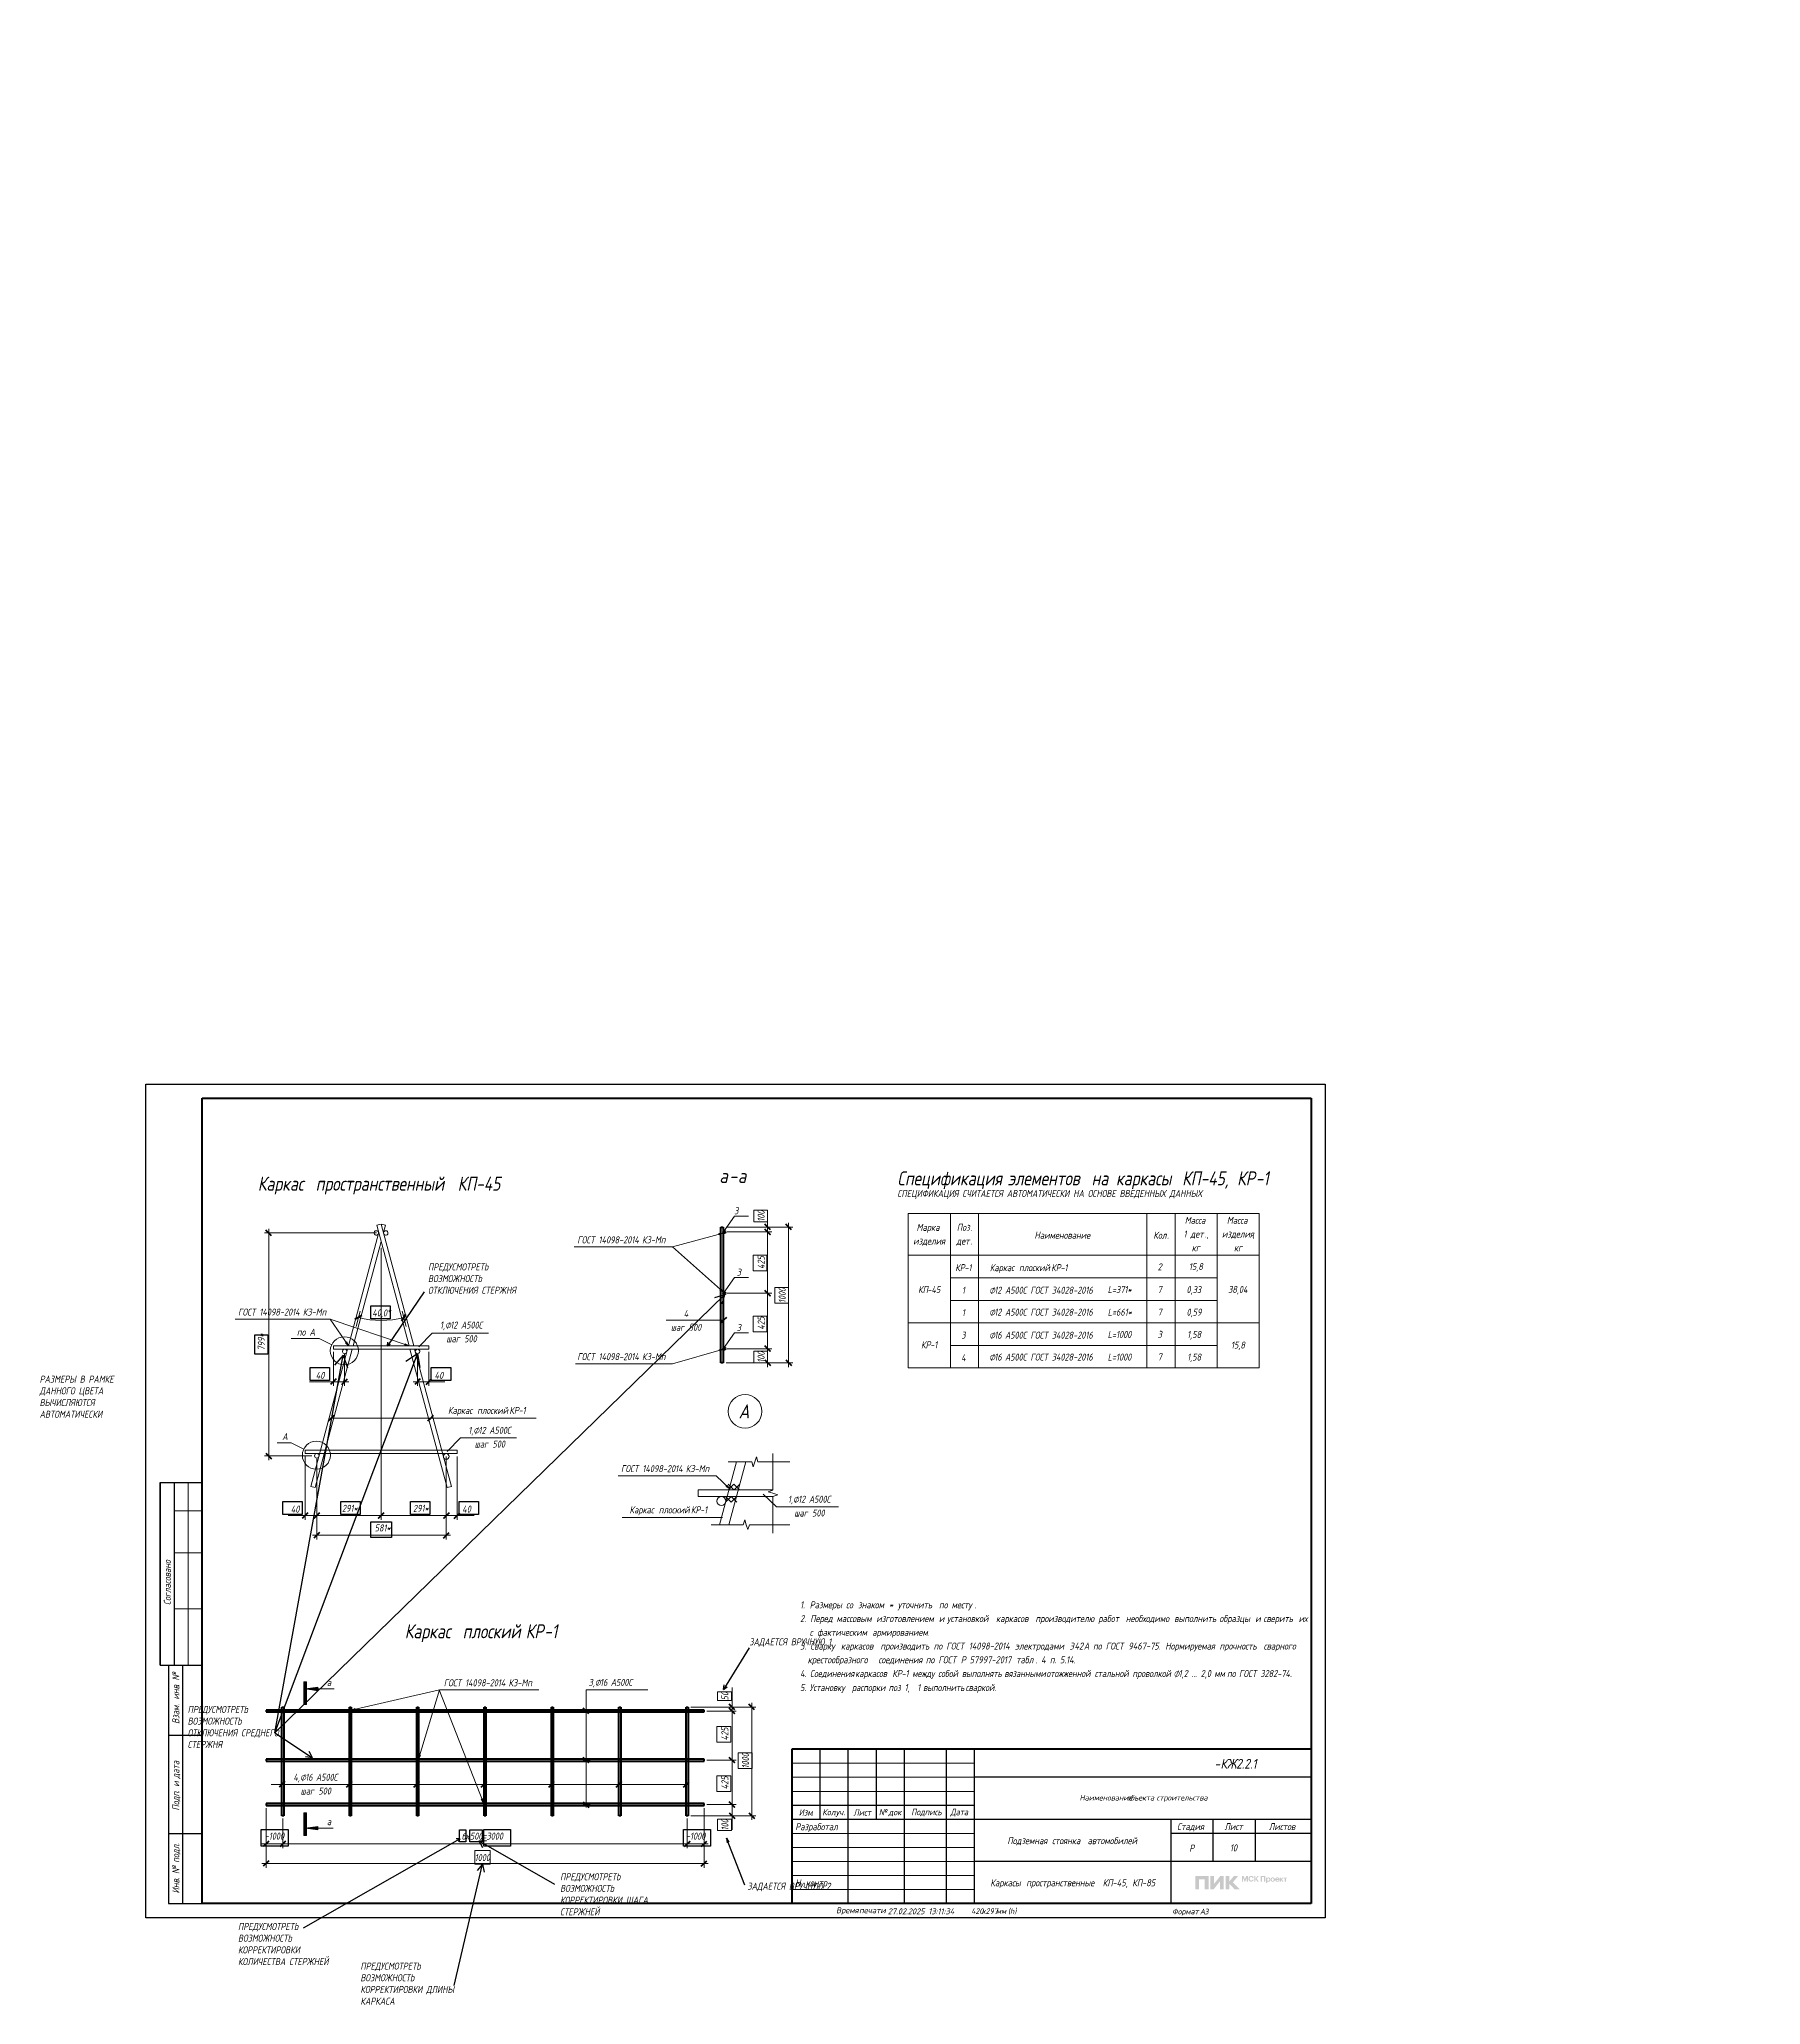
# Paper-space layout 'Layout1' of a CAD drawing. Header units: millimetres. Extents: x -632 to -19, y -328 to 372.
import ezdxf

# ---------------------------------------------------------------- set-up
doc = ezdxf.new("R2010")
doc.units = ezdxf.units.MM
for name, color, linetype, lineweight in [('AA_Vinoska', 7, 'Continuous', 9), ('Gen_Stamp', 7, 'Continuous', 9), ('Gen_Text', 7, 'Continuous', 9)]:
    doc.layers.add(name, color=color, linetype=linetype, lineweight=lineweight)
doc.styles.add('ISOCPEUR_I_10', font='isocpeui.ttf', dxfattribs={"width": 0.85, "height": 2})
doc.styles.add('ISOCPEUR_I_11', font='isocpeui.ttf', dxfattribs={"width": 0.85, "height": 2.1})
doc.styles.add('ISOCPEUR_I_12', font='isocpeui.ttf', dxfattribs={"height": 2.1})
doc.styles.add('ISOCPEUR_I_13', font='isocpeui.ttf', dxfattribs={"width": 0.85, "height": 3.5})
doc.styles.add('ISOCPEUR_I_15', font='isocpeui.ttf', dxfattribs={"width": 0.85, "height": 5})
doc.styles.add('ISOCPEUR_I_18', font='isocpeui.ttf', dxfattribs={"width": 0.8, "height": 2.5})
doc.styles.add('ISOCPEUR_I_19', font='isocpeui.ttf', dxfattribs={"width": 0.8, "height": 2.5})
doc.styles.add('ISOCPEUR_I_6', font='isocpeui.ttf', dxfattribs={"width": 0.8, "height": 5})
doc.styles.add('ISOCPEUR_I_7', font='isocpeui.ttf', dxfattribs={"width": 0.85, "height": 2.5})
doc.styles.add('ISOCPEUR_I_8', font='isocpeui.ttf', dxfattribs={"width": 0.85, "height": 2.3})
doc.styles.add('ISOCPEUR_I_9', font='isocpeui.ttf', dxfattribs={"width": 0.85, "height": 2.2})

psp = doc.layouts.get("Layout1")

# ---------------------------------------------------------------- texts
at = {"layer": 'AA_Vinoska', "attachment_point": 1}
for s, insert, char_height, width, style in [('Каркас', (-554.17, -32.99), 5, 21.9983, 'ISOCPEUR_I_6'), ('\\fISOCPEUR|b0|i1|c204|p34|;\\W.8; ', (-536.02, -32.99), 5, 3.0143, 'ISOCPEUR_I_6'), ('пространственный', (-533.54, -32.99), 5, 58.2346, 'ISOCPEUR_I_6'), ('\\fISOCPEUR|b0|i1|c204|p34|;\\W.8; ', (-485.49, -32.99), 5, 3.0143, 'ISOCPEUR_I_6'), ('КП', (-483, -32.99), 5, 7.9527, 'ISOCPEUR_I_6'), ('-45', (-476.44, -32.99), 5, 11.0312, 'ISOCPEUR_I_6'), ('\\fISOCPEUR|b0|i1|c204|p34|;\\W.85;а', (-389.8, -30.24), 5, 4.2249, 'ISOCPEUR_I_15'), ('\\fISOCPEUR|b0|i1|c204|p34|;\\W.85;-', (-386.31, -30.24), 5, 3.7479, 'ISOCPEUR_I_15'), ('\\fISOCPEUR|b0|i1|c204|p34|;\\W.85;а', (-383.22, -30.24), 5, 4.2249, 'ISOCPEUR_I_15'), ('Спецификация', (-326.38, -31.09), 5, 44.638, 'ISOCPEUR_I_6'), ('\\fISOCPEUR|b0|i1|c204|p34|;\\W.8; ', (-289.55, -31.09), 5, 3.0143, 'ISOCPEUR_I_6'), ('элементов', (-287.06, -31.09), 5, 33.1578, 'ISOCPEUR_I_6'), ('\\fISOCPEUR|b0|i1|c204|p34|;\\W.8; ', (-259.71, -31.09), 5, 3.0143, 'ISOCPEUR_I_6'), ('на', (-257.22, -31.09), 5, 7.5038, 'ISOCPEUR_I_6'), ('\\fISOCPEUR|b0|i1|c204|p34|;\\W.8; ', (-251.03, -31.09), 5, 3.0143, 'ISOCPEUR_I_6'), ('каркасы', (-248.54, -31.09), 5, 25.5257, 'ISOCPEUR_I_6'), ('\\fISOCPEUR|b0|i1|c204|p34|;\\W.8; ', (-227.48, -31.09), 5, 3.0143, 'ISOCPEUR_I_6'), ('КП', (-224.99, -31.09), 5, 7.9527, 'ISOCPEUR_I_6'), ('-45, ', (-218.43, -31.09), 5, 15.7772, 'ISOCPEUR_I_6'), ('КР', (-205.41, -31.09), 5, 7.9527, 'ISOCPEUR_I_6'), ('-1', (-198.85, -31.09), 5, 6.0287, 'ISOCPEUR_I_6'), ('\\fISOCPEUR|b0|i1|c204|p34|;\\W.8;3', (-384.51, -43.88), 2.5, 1.7958, 'ISOCPEUR_I_18'), ('Масса', (-224.06, -47.3), 2.5, 9.8808, 'ISOCPEUR_I_7'), ('Масса', (-209.06, -47.3), 2.5, 9.8808, 'ISOCPEUR_I_7'), ('ГОСТ', (-440.4, -54.26), 2.5, 7.5679, 'ISOCPEUR_I_18'), (' 14098-2014 ', (-434.16, -54.26), 2.5, 20.3949, 'ISOCPEUR_I_18'), ('\\fISOCPEUR|b0|i1|c204|p34|;\\W.8;К', (-417.33, -54.26), 2.5, 1.9882, 'ISOCPEUR_I_18'), ('3-', (-415.69, -54.26), 2.5, 3.5916, 'ISOCPEUR_I_18'), ('Мп', (-412.73, -54.26), 2.5, 4.0405, 'ISOCPEUR_I_18'), ('изделия', (-320.77, -54.69), 2.5, 13.2198, 'ISOCPEUR_I_7'), ('Марка', (-319.58, -49.8), 2.5, 10.4259, 'ISOCPEUR_I_7'), ('дет', (-305.39, -54.69), 2.5, 6.2011, 'ISOCPEUR_I_7'), ('Поз', (-305.23, -49.8), 2.5, 5.7922, 'ISOCPEUR_I_7'), ('\\fISOCPEUR|b0|i1|c204|p34|;\\W.85;.', (-300.45, -49.8), 2.5, 0.8177, 'ISOCPEUR_I_7'), ('Наименование', (-277.59, -52.61), 2.5, 23.7139, 'ISOCPEUR_I_7'), ('Кол', (-235.25, -52.61), 2.5, 5.9285, 'ISOCPEUR_I_7'), ('\\fISOCPEUR|b0|i1|c204|p34|;\\W.85;.', (-230.36, -52.61), 2.5, 0.8177, 'ISOCPEUR_I_7'), ('1 ', (-224.51, -52.19), 2.5, 2.9983, 'ISOCPEUR_I_7'), ('дет', (-222.03, -52.19), 2.5, 6.2011, 'ISOCPEUR_I_7'), ('.,', (-216.92, -52.19), 2.5, 1.7717, 'ISOCPEUR_I_7'), ('изделия', (-210.81, -52.19), 2.5, 13.2198, 'ISOCPEUR_I_7'), ('\\fISOCPEUR|b0|i1|c204|p34|;\\W.85;,', (-199.9, -52.19), 2.5, 0.954, 'ISOCPEUR_I_7'), ('\\fISOCPEUR|b0|i1|c204|p34|;\\W.85;.', (-300.28, -54.69), 2.5, 0.8177, 'ISOCPEUR_I_7'), ('кг', (-221.58, -57.09), 2.5, 3.816, 'ISOCPEUR_I_7'), ('кг', (-206.53, -57.09), 2.5, 3.816, 'ISOCPEUR_I_7'), ('\\fISOCPEUR|b0|i1|c204|p34|;\\W.8;3', (-383.58, -65.75), 2.5, 1.7958, 'ISOCPEUR_I_18'), ('КР', (-305.79, -64.17), 2.5, 3.9764, 'ISOCPEUR_I_18'), ('-1', (-302.51, -64.17), 2.5, 3.0785, 'ISOCPEUR_I_18'), ('Каркас', (-293.46, -64.17), 2.5, 11.0954, 'ISOCPEUR_I_18'), ('\\fISOCPEUR|b0|i1|c204|p34|;\\W.8; ', (-284.31, -64.17), 2.5, 1.5392, 'ISOCPEUR_I_18'), ('плоский', (-283.04, -64.17), 2.5, 12.3139, 'ISOCPEUR_I_18'), ('\\fISOCPEUR|b0|i1|c204|p34|;\\W.8; ', (-272.88, -64.17), 2.5, 1.5392, 'ISOCPEUR_I_18'), ('КР', (-271.61, -64.17), 2.5, 3.9764, 'ISOCPEUR_I_18'), ('-1', (-268.33, -64.17), 2.5, 3.0785, 'ISOCPEUR_I_18'), ('\\fISOCPEUR|b0|i1|c204|p34|;\\W.85;2', (-233.72, -63.89), 2.5, 1.908, 'ISOCPEUR_I_7'), ('15,8', (-222.56, -63.76), 2.5, 5.7721, 'ISOCPEUR_I_18'), ('КП', (-319.01, -71.98), 2.5, 3.9764, 'ISOCPEUR_I_18'), ('-45', (-315.73, -71.98), 2.5, 5.5797, 'ISOCPEUR_I_18'), ('\\fISOCPEUR|b0|i1|c204|p34|;\\W.8;1', (-303.41, -72.21), 2.5, 1.2827, 'ISOCPEUR_I_18'), ('\\fISOCPEUR|b0|i1|c254|p34|;\\W.8;⌀', (-293.72, -72.21), 2.5, 2.2447, 'ISOCPEUR_I_19'), ('12 ', (-291.87, -72.21), 2.5, 4.6177, 'ISOCPEUR_I_18'), ('\\fISOCPEUR|b0|i1|c204|p34|;\\W.8;А', (-288.06, -72.21), 2.5, 2.2447, 'ISOCPEUR_I_18'), ('500', (-286.21, -72.21), 2.5, 5.3873, 'ISOCPEUR_I_18'), ('\\fISOCPEUR|b0|i1|c204|p34|;\\W.8;С', (-281.76, -72.21), 2.5, 1.7958, 'ISOCPEUR_I_18'), ('\\fISOCPEUR|b0|i1|c204|p34|;\\W.8; ', (-280.28, -72.21), 2.5, 1.5392, 'ISOCPEUR_I_18'), ('ГОСТ', (-279.01, -72.21), 2.5, 7.5679, 'ISOCPEUR_I_18'), (' 34028-2016', (-272.77, -72.21), 2.5, 19.1764, 'ISOCPEUR_I_18'), ('L=371*', (-251.49, -71.98), 2.5, 10.454, 'ISOCPEUR_I_18'), ('\\fISOCPEUR|b0|i1|c204|p34|;\\W.85;7', (-233.72, -71.93), 2.5, 1.908, 'ISOCPEUR_I_7'), ('0,33', (-223.4, -71.98), 2.5, 6.2852, 'ISOCPEUR_I_18'), ('38,04', (-208.59, -71.92), 2.5, 8.2734, 'ISOCPEUR_I_18'), ('ГОСТ', (-561.2, -79.99), 2.5, 7.5679, 'ISOCPEUR_I_18'), (' 14098-2014 ', (-554.96, -79.99), 2.5, 20.3949, 'ISOCPEUR_I_18'), ('\\fISOCPEUR|b0|i1|c204|p34|;\\W.8;К', (-538.13, -79.99), 2.5, 1.9882, 'ISOCPEUR_I_18'), ('3-', (-536.49, -79.99), 2.5, 3.5916, 'ISOCPEUR_I_18'), ('Мп', (-533.53, -79.99), 2.5, 4.0405, 'ISOCPEUR_I_18'), ('40,0°', (-513.39, -80.3), 2.5, 7.8886, 'ISOCPEUR_I_18'), ('\\fISOCPEUR|b0|i1|c204|p34|;\\W.8;4', (-402.5, -80.53), 2.5, 1.9882, 'ISOCPEUR_I_18'), ('\\fISOCPEUR|b0|i1|c204|p34|;\\W.8;1', (-303.41, -80.17), 2.5, 1.2827, 'ISOCPEUR_I_18'), ('\\fISOCPEUR|b0|i1|c254|p34|;\\W.8;⌀', (-293.72, -80.02), 2.5, 2.2447, 'ISOCPEUR_I_19'), ('12 ', (-291.87, -80.02), 2.5, 4.6177, 'ISOCPEUR_I_18'), ('\\fISOCPEUR|b0|i1|c204|p34|;\\W.8;А', (-288.06, -80.02), 2.5, 2.2447, 'ISOCPEUR_I_18'), ('500', (-286.21, -80.02), 2.5, 5.3873, 'ISOCPEUR_I_18'), ('\\fISOCPEUR|b0|i1|c204|p34|;\\W.8;С', (-281.76, -80.02), 2.5, 1.7958, 'ISOCPEUR_I_18'), ('\\fISOCPEUR|b0|i1|c204|p34|;\\W.8; ', (-280.28, -80.02), 2.5, 1.5392, 'ISOCPEUR_I_18'), ('ГОСТ', (-279.01, -80.02), 2.5, 7.5679, 'ISOCPEUR_I_18'), (' 34028-2016', (-272.77, -80.02), 2.5, 19.1764, 'ISOCPEUR_I_18'), ('L=661*', (-251.49, -80.02), 2.5, 10.454, 'ISOCPEUR_I_18'), ('\\fISOCPEUR|b0|i1|c204|p34|;\\W.85;7', (-233.72, -79.97), 2.5, 1.908, 'ISOCPEUR_I_7'), ('0,59', (-223.4, -80.02), 2.5, 6.2852, 'ISOCPEUR_I_18'), ('по', (-540.25, -87.14), 2.5, 3.816, 'ISOCPEUR_I_7'), ('\\fISOCPEUR|b0|i1|c204|p34|;\\W.85; ', (-537.1, -87.14), 2.5, 1.6354, 'ISOCPEUR_I_7'), ('\\fISOCPEUR|b0|i1|c204|p34|;\\W.85;А', (-535.75, -87.14), 2.5, 2.385, 'ISOCPEUR_I_7'), ('1,', (-489.28, -84.61), 2.5, 2.1806, 'ISOCPEUR_I_18'), ('\\fISOCPEUR|b0|i1|c254|p34|;\\W.8;⌀', (-487.48, -84.61), 2.5, 2.2447, 'ISOCPEUR_I_19'), ('шаг', (-487, -89.5), 2.5, 6.0287, 'ISOCPEUR_I_18'), ('12 ', (-485.63, -84.61), 2.5, 4.6177, 'ISOCPEUR_I_18'), ('\\fISOCPEUR|b0|i1|c204|p34|;\\W.8;А', (-481.82, -84.61), 2.5, 2.2447, 'ISOCPEUR_I_18'), (' 500', (-482.03, -89.5), 2.5, 6.9266, 'ISOCPEUR_I_18'), ('500', (-479.97, -84.61), 2.5, 5.3873, 'ISOCPEUR_I_18'), ('\\fISOCPEUR|b0|i1|c204|p34|;\\W.8;С', (-475.52, -84.61), 2.5, 1.7958, 'ISOCPEUR_I_18'), ('шаг', (-407.06, -85.42), 2.5, 6.0287, 'ISOCPEUR_I_18'), (' 500', (-402.08, -85.42), 2.5, 6.9266, 'ISOCPEUR_I_18'), ('\\fISOCPEUR|b0|i1|c204|p34|;\\W.8;3', (-383.58, -85.51), 2.5, 1.7958, 'ISOCPEUR_I_18'), ('\\fISOCPEUR|b0|i1|c204|p34|;\\W.8;3', (-303.62, -88.21), 2.5, 1.7958, 'ISOCPEUR_I_18'), ('\\fISOCPEUR|b0|i1|c254|p34|;\\W.8;⌀', (-293.72, -88.21), 2.5, 2.2447, 'ISOCPEUR_I_19'), ('16 ', (-291.87, -88.21), 2.5, 4.6177, 'ISOCPEUR_I_18'), ('\\fISOCPEUR|b0|i1|c204|p34|;\\W.8;А', (-288.06, -88.21), 2.5, 2.2447, 'ISOCPEUR_I_18'), ('500', (-286.21, -88.21), 2.5, 5.3873, 'ISOCPEUR_I_18'), ('\\fISOCPEUR|b0|i1|c204|p34|;\\W.8;С', (-281.76, -88.21), 2.5, 1.7958, 'ISOCPEUR_I_18'), ('\\fISOCPEUR|b0|i1|c204|p34|;\\W.8; ', (-280.28, -88.21), 2.5, 1.5392, 'ISOCPEUR_I_18'), ('ГОСТ', (-279.01, -88.21), 2.5, 7.5679, 'ISOCPEUR_I_18'), (' 34028-2016', (-272.77, -88.21), 2.5, 19.1764, 'ISOCPEUR_I_18'), ('L=1000', (-251.49, -87.98), 2.5, 10.2616, 'ISOCPEUR_I_18'), ('\\fISOCPEUR|b0|i1|c204|p34|;\\W.85;3', (-233.72, -87.93), 2.5, 1.908, 'ISOCPEUR_I_7'), ('1,58', (-223.19, -87.98), 2.5, 5.7721, 'ISOCPEUR_I_18'), ('ГОСТ', (-440.4, -95.88), 2.5, 7.5679, 'ISOCPEUR_I_18'), (' 14098-2014 ', (-434.16, -95.88), 2.5, 20.3949, 'ISOCPEUR_I_18'), ('\\fISOCPEUR|b0|i1|c204|p34|;\\W.8;К', (-417.33, -95.88), 2.5, 1.9882, 'ISOCPEUR_I_18'), ('3-', (-415.69, -95.88), 2.5, 3.5916, 'ISOCPEUR_I_18'), ('Мп', (-412.73, -95.88), 2.5, 4.0405, 'ISOCPEUR_I_18'), ('КР', (-317.97, -91.65), 2.5, 3.9764, 'ISOCPEUR_I_18'), ('-1', (-314.69, -91.65), 2.5, 3.0785, 'ISOCPEUR_I_18'), ('\\fISOCPEUR|b0|i1|c204|p34|;\\W.8;4', (-303.7, -96.25), 2.5, 1.9882, 'ISOCPEUR_I_18'), ('\\fISOCPEUR|b0|i1|c254|p34|;\\W.8;⌀', (-293.72, -96.02), 2.5, 2.2447, 'ISOCPEUR_I_19'), ('16 ', (-291.87, -96.02), 2.5, 4.6177, 'ISOCPEUR_I_18'), ('\\fISOCPEUR|b0|i1|c204|p34|;\\W.8;А', (-288.06, -96.02), 2.5, 2.2447, 'ISOCPEUR_I_18'), ('500', (-286.21, -96.02), 2.5, 5.3873, 'ISOCPEUR_I_18'), ('\\fISOCPEUR|b0|i1|c204|p34|;\\W.8;С', (-281.76, -96.02), 2.5, 1.7958, 'ISOCPEUR_I_18'), ('\\fISOCPEUR|b0|i1|c204|p34|;\\W.8; ', (-280.28, -96.02), 2.5, 1.5392, 'ISOCPEUR_I_18'), ('ГОСТ', (-279.01, -96.02), 2.5, 7.5679, 'ISOCPEUR_I_18'), (' 34028-2016', (-272.77, -96.02), 2.5, 19.1764, 'ISOCPEUR_I_18'), ('L=1000', (-251.49, -96.02), 2.5, 10.2616, 'ISOCPEUR_I_18'), ('\\fISOCPEUR|b0|i1|c204|p34|;\\W.85;7', (-233.72, -95.97), 2.5, 1.908, 'ISOCPEUR_I_7'), ('1,58', (-223.19, -96.02), 2.5, 5.7721, 'ISOCPEUR_I_18'), ('15,8', (-207.56, -91.73), 2.5, 5.7721, 'ISOCPEUR_I_18'), ('40', (-533.56, -102.53), 2.5, 4.0205, 'ISOCPEUR_I_7'), ('40', (-491.25, -102.53), 2.5, 4.0205, 'ISOCPEUR_I_7'), ('Каркас', (-486.43, -115.02), 2.5, 11.0954, 'ISOCPEUR_I_18'), ('\\fISOCPEUR|b0|i1|c204|p34|;\\W.8; ', (-477.28, -115.02), 2.5, 1.5392, 'ISOCPEUR_I_18'), ('плоский', (-476.01, -115.02), 2.5, 12.3139, 'ISOCPEUR_I_18'), ('\\fISOCPEUR|b0|i1|c204|p34|;\\W.8; ', (-465.85, -115.02), 2.5, 1.5392, 'ISOCPEUR_I_18'), ('КР', (-464.58, -115.02), 2.5, 3.9764, 'ISOCPEUR_I_18'), ('-1', (-461.3, -115.02), 2.5, 3.0785, 'ISOCPEUR_I_18'), ('\\fISOCPEUR|b0|i1|c204|p34|;\\W.85;А', (-382.92, -114.12), 5, 4.77, 'ISOCPEUR_I_15'), ('\\fISOCPEUR|b0|i1|c204|p34|;\\W.85;А', (-545.48, -124.33), 2.5, 2.385, 'ISOCPEUR_I_7'), ('1,', (-479.2, -122.12), 2.5, 2.1806, 'ISOCPEUR_I_18'), ('\\fISOCPEUR|b0|i1|c254|p34|;\\W.8;⌀', (-477.4, -122.12), 2.5, 2.2447, 'ISOCPEUR_I_19'), ('12 ', (-475.55, -122.12), 2.5, 4.6177, 'ISOCPEUR_I_18'), ('\\fISOCPEUR|b0|i1|c204|p34|;\\W.8;А', (-471.74, -122.12), 2.5, 2.2447, 'ISOCPEUR_I_18'), ('500', (-469.89, -122.12), 2.5, 5.3873, 'ISOCPEUR_I_18'), ('\\fISOCPEUR|b0|i1|c204|p34|;\\W.8;С', (-465.44, -122.12), 2.5, 1.7958, 'ISOCPEUR_I_18'), ('шаг', (-476.93, -127.02), 2.5, 6.0287, 'ISOCPEUR_I_18'), (' 500', (-471.95, -127.02), 2.5, 6.9266, 'ISOCPEUR_I_18'), ('ГОСТ', (-424.82, -135.78), 2.5, 7.5679, 'ISOCPEUR_I_18'), (' 14098-2014 ', (-418.57, -135.78), 2.5, 20.3949, 'ISOCPEUR_I_18'), ('\\fISOCPEUR|b0|i1|c204|p34|;\\W.8;К', (-401.74, -135.78), 2.5, 1.9882, 'ISOCPEUR_I_18'), ('3-', (-400.1, -135.78), 2.5, 3.5916, 'ISOCPEUR_I_18'), ('Мп', (-397.14, -135.78), 2.5, 4.0405, 'ISOCPEUR_I_18'), ('1,', (-365.38, -146.68), 2.5, 2.1806, 'ISOCPEUR_I_18'), ('\\fISOCPEUR|b0|i1|c254|p34|;\\W.8;⌀', (-363.58, -146.68), 2.5, 2.2447, 'ISOCPEUR_I_19'), ('12 ', (-361.73, -146.68), 2.5, 4.6177, 'ISOCPEUR_I_18'), ('\\fISOCPEUR|b0|i1|c204|p34|;\\W.8;А', (-357.92, -146.68), 2.5, 2.2447, 'ISOCPEUR_I_18'), ('500', (-356.07, -146.68), 2.5, 5.3873, 'ISOCPEUR_I_18'), ('\\fISOCPEUR|b0|i1|c204|p34|;\\W.8;С', (-351.62, -146.68), 2.5, 1.7958, 'ISOCPEUR_I_18'), ('40', (-542.45, -150.2), 2.5, 4.0205, 'ISOCPEUR_I_7'), ('291*', (-524.18, -149.91), 2.5, 6.8624, 'ISOCPEUR_I_18'), ('291*', (-498.88, -149.91), 2.5, 6.8624, 'ISOCPEUR_I_18'), ('40', (-481.39, -150.2), 2.5, 4.0205, 'ISOCPEUR_I_7'), ('Каркас', (-421.78, -150.44), 2.5, 11.0954, 'ISOCPEUR_I_18'), ('\\fISOCPEUR|b0|i1|c204|p34|;\\W.8; ', (-412.63, -150.44), 2.5, 1.5392, 'ISOCPEUR_I_18'), ('плоский', (-411.36, -150.44), 2.5, 12.3139, 'ISOCPEUR_I_18'), ('\\fISOCPEUR|b0|i1|c204|p34|;\\W.8; ', (-401.2, -150.44), 2.5, 1.5392, 'ISOCPEUR_I_18'), ('КР', (-399.93, -150.44), 2.5, 3.9764, 'ISOCPEUR_I_18'), ('-1', (-396.64, -150.44), 2.5, 3.0785, 'ISOCPEUR_I_18'), ('шаг', (-363.1, -151.58), 2.5, 6.0287, 'ISOCPEUR_I_18'), (' 500', (-358.13, -151.58), 2.5, 6.9266, 'ISOCPEUR_I_18'), ('581*', (-512.56, -156.91), 2.5, 6.8624, 'ISOCPEUR_I_18'), ('1.', (-361.05, -184.29), 2.5, 4.1569, 'ISOCPEUR_I_7'), ('Размеры', (-357.62, -184.29), 2.5, 14.0375, 'ISOCPEUR_I_7'), ('\\fISOCPEUR|b0|i1|c204|p34|;\\W.85; ', (-346.04, -184.29), 2.5, 1.6354, 'ISOCPEUR_I_7'), ('со', (-344.69, -184.29), 2.5, 3.5435, 'ISOCPEUR_I_7'), ('\\fISOCPEUR|b0|i1|c204|p34|;\\W.85; ', (-341.76, -184.29), 2.5, 1.6354, 'ISOCPEUR_I_7'), ('знаком', (-340.41, -184.29), 2.5, 11.7207, 'ISOCPEUR_I_7'), (' * ', (-330.74, -184.29), 2.5, 5.3833, 'ISOCPEUR_I_7'), ('уточнить', (-326.3, -184.29), 2.5, 16.2181, 'ISOCPEUR_I_7'), ('\\fISOCPEUR|b0|i1|c204|p34|;\\W.85; ', (-312.92, -184.29), 2.5, 1.6354, 'ISOCPEUR_I_7'), ('по', (-311.57, -184.29), 2.5, 3.816, 'ISOCPEUR_I_7'), ('\\fISOCPEUR|b0|i1|c204|p34|;\\W.85; ', (-308.42, -184.29), 2.5, 1.6354, 'ISOCPEUR_I_7'), ('месту', (-307.07, -184.29), 2.5, 9.9489, 'ISOCPEUR_I_7'), ('. ', (-298.86, -184.29), 2.5, 2.4532, 'ISOCPEUR_I_7'), ('Каркас', (-501.83, -192.47), 5, 21.9983, 'ISOCPEUR_I_6'), ('\\fISOCPEUR|b0|i1|c204|p34|;\\W.8; ', (-483.68, -192.47), 5, 3.0143, 'ISOCPEUR_I_6'), ('плоский', (-481.2, -192.47), 5, 24.1789, 'ISOCPEUR_I_6'), ('\\fISOCPEUR|b0|i1|c204|p34|;\\W.8; ', (-461.25, -192.47), 5, 3.0143, 'ISOCPEUR_I_6'), ('КР', (-458.76, -192.47), 5, 7.9527, 'ISOCPEUR_I_6'), ('-1', (-452.2, -192.47), 5, 6.0287, 'ISOCPEUR_I_6'), ('2.', (-361.05, -189.19), 2.5, 4.3603, 'ISOCPEUR_I_7'), ('\\fISOCPEUR|b0|i1|c204|p34|;\\W.85;с', (-357.62, -194.08), 2.5, 1.6354, 'ISOCPEUR_I_7'), ('Перед', (-357.45, -189.19), 2.5, 9.7445, 'ISOCPEUR_I_7'), ('\\fISOCPEUR|b0|i1|c204|p34|;\\W.85; ', (-356.27, -194.08), 2.5, 1.6354, 'ISOCPEUR_I_7'), ('фактическим', (-354.92, -194.08), 2.5, 22.0785, 'ISOCPEUR_I_7'), ('\\fISOCPEUR|b0|i1|c204|p34|;\\W.85; ', (-349.41, -189.19), 2.5, 1.6354, 'ISOCPEUR_I_7'), ('массовым', (-348.06, -189.19), 2.5, 15.5367, 'ISOCPEUR_I_7'), ('\\fISOCPEUR|b0|i1|c204|p34|;\\W.85; ', (-336.7, -194.08), 2.5, 1.6354, 'ISOCPEUR_I_7'), ('\\fISOCPEUR|b0|i1|c204|p34|;\\W.85; ', (-335.24, -189.19), 2.5, 1.6354, 'ISOCPEUR_I_7'), ('армированием', (-335.35, -194.08), 2.5, 23.7139, 'ISOCPEUR_I_7'), ('изготовлением', (-333.89, -189.19), 2.5, 25.3494, 'ISOCPEUR_I_7'), ('\\fISOCPEUR|b0|i1|c204|p34|;\\W.85; ', (-312.98, -189.19), 2.5, 1.6354, 'ISOCPEUR_I_7'), ('\\fISOCPEUR|b0|i1|c204|p34|;\\W.85;и', (-311.63, -189.19), 2.5, 1.908, 'ISOCPEUR_I_7'), ('\\fISOCPEUR|b0|i1|c204|p34|;\\W.85; ', (-310.05, -189.19), 2.5, 1.6354, 'ISOCPEUR_I_7'), ('установкой', (-308.7, -189.19), 2.5, 19.489, 'ISOCPEUR_I_7'), ('\\fISOCPEUR|b0|i1|c204|p34|;\\W.85; ', (-292.62, -189.19), 2.5, 1.6354, 'ISOCPEUR_I_7'), ('каркасов', (-291.27, -189.19), 2.5, 15.4004, 'ISOCPEUR_I_7'), ('\\fISOCPEUR|b0|i1|c204|p34|;\\W.85; ', (-278.57, -189.19), 2.5, 1.6354, 'ISOCPEUR_I_7'), ('производителю', (-277.22, -189.19), 2.5, 25.4856, 'ISOCPEUR_I_7'), ('\\fISOCPEUR|b0|i1|c204|p34|;\\W.85; ', (-256.19, -189.19), 2.5, 1.6354, 'ISOCPEUR_I_7'), ('работ', (-254.84, -189.19), 2.5, 10.2215, 'ISOCPEUR_I_7'), ('\\fISOCPEUR|b0|i1|c204|p34|;\\W.85; ', (-246.41, -189.19), 2.5, 1.6354, 'ISOCPEUR_I_7'), ('необходимо', (-245.06, -189.19), 2.5, 19.2846, 'ISOCPEUR_I_7'), ('\\fISOCPEUR|b0|i1|c204|p34|;\\W.85; ', (-229.15, -189.19), 2.5, 1.6354, 'ISOCPEUR_I_7'), ('выполнить', (-227.8, -189.19), 2.5, 17.8536, 'ISOCPEUR_I_7'), ('\\fISOCPEUR|b0|i1|c204|p34|;\\W.85; ', (-213.07, -189.19), 2.5, 1.6354, 'ISOCPEUR_I_7'), ('образцы', (-211.72, -189.19), 2.5, 13.8331, 'ISOCPEUR_I_7'), ('\\fISOCPEUR|b0|i1|c204|p34|;\\W.85; ', (-200.3, -189.19), 2.5, 1.6354, 'ISOCPEUR_I_7'), ('\\fISOCPEUR|b0|i1|c204|p34|;\\W.85;и', (-198.95, -189.19), 2.5, 1.908, 'ISOCPEUR_I_7'), ('\\fISOCPEUR|b0|i1|c204|p34|;\\W.85; ', (-197.38, -189.19), 2.5, 1.6354, 'ISOCPEUR_I_7'), ('сверить', (-196.03, -189.19), 2.5, 13.5605, 'ISOCPEUR_I_7'), ('\\fISOCPEUR|b0|i1|c204|p34|;\\W.85; ', (-184.84, -189.19), 2.5, 1.6354, 'ISOCPEUR_I_7'), ('их', (-183.49, -189.19), 2.5, 3.816, 'ISOCPEUR_I_7'), ('\\fISOCPEUR|b0|i1|c204|p34|;\\W.85; ', (-180.34, -189.19), 2.5, 1.6354, 'ISOCPEUR_I_7'), ('3.', (-361.05, -198.98), 2.5, 4.3603, 'ISOCPEUR_I_7'), ('Сварку', (-357.45, -198.98), 2.5, 11.6525, 'ISOCPEUR_I_7'), ('\\fISOCPEUR|b0|i1|c204|p34|;\\W.85; ', (-347.83, -198.98), 2.5, 1.6354, 'ISOCPEUR_I_7'), ('каркасов', (-346.49, -198.98), 2.5, 15.4004, 'ISOCPEUR_I_7'), ('\\fISOCPEUR|b0|i1|c204|p34|;\\W.85; ', (-333.78, -198.98), 2.5, 1.6354, 'ISOCPEUR_I_7'), ('производить', (-332.43, -198.98), 2.5, 21.3289, 'ISOCPEUR_I_7'), ('\\fISOCPEUR|b0|i1|c204|p34|;\\W.85;.', (-315.79, -194.08), 2.5, 0.8177, 'ISOCPEUR_I_7'), ('\\fISOCPEUR|b0|i1|c204|p34|;\\W.85; ', (-314.83, -198.98), 2.5, 1.6354, 'ISOCPEUR_I_7'), ('по', (-313.48, -198.98), 2.5, 3.816, 'ISOCPEUR_I_7'), ('\\fISOCPEUR|b0|i1|c204|p34|;\\W.85; ', (-310.33, -198.98), 2.5, 1.6354, 'ISOCPEUR_I_7'), ('ГОСТ', (-308.98, -198.98), 2.5, 8.0409, 'ISOCPEUR_I_7'), (' 14098-2014 ', (-302.35, -198.98), 2.5, 21.6696, 'ISOCPEUR_I_7'), ('электродами', (-284.47, -198.98), 2.5, 21.874, 'ISOCPEUR_I_7'), ('\\fISOCPEUR|b0|i1|c204|p34|;\\W.85; ', (-266.42, -198.98), 2.5, 1.6354, 'ISOCPEUR_I_7'), ('\\fISOCPEUR|b0|i1|c204|p34|;\\W.85;Э', (-265.07, -198.98), 2.5, 2.1124, 'ISOCPEUR_I_7'), ('42', (-263.33, -198.98), 2.5, 4.0205, 'ISOCPEUR_I_7'), ('\\fISOCPEUR|b0|i1|c204|p34|;\\W.85;А', (-260.01, -198.98), 2.5, 2.385, 'ISOCPEUR_I_7'), ('\\fISOCPEUR|b0|i1|c204|p34|;\\W.85; ', (-258.04, -198.98), 2.5, 1.6354, 'ISOCPEUR_I_7'), ('по', (-256.7, -198.98), 2.5, 3.816, 'ISOCPEUR_I_7'), ('\\fISOCPEUR|b0|i1|c204|p34|;\\W.85; ', (-253.55, -198.98), 2.5, 1.6354, 'ISOCPEUR_I_7'), ('ГОСТ', (-252.2, -198.98), 2.5, 8.0409, 'ISOCPEUR_I_7'), (' 9467-75. ', (-245.56, -198.98), 2.5, 17.6492, 'ISOCPEUR_I_7'), ('Нормируемая', (-231, -198.98), 2.5, 21.8059, 'ISOCPEUR_I_7'), ('\\fISOCPEUR|b0|i1|c204|p34|;\\W.85; ', (-213.01, -198.98), 2.5, 1.6354, 'ISOCPEUR_I_7'), ('прочность', (-211.66, -198.98), 2.5, 17.3766, 'ISOCPEUR_I_7'), ('\\fISOCPEUR|b0|i1|c204|p34|;\\W.85; ', (-197.32, -198.98), 2.5, 1.6354, 'ISOCPEUR_I_7'), ('сварного', (-195.97, -198.98), 2.5, 15.196, 'ISOCPEUR_I_7'), ('\\fISOCPEUR|b0|i1|c204|p34|;\\W.85; ', (-183.44, -198.98), 2.5, 1.6354, 'ISOCPEUR_I_7'), ('4. ', (-361.05, -208.77), 2.5, 4.297, 'ISOCPEUR_I_18'), ('крестообразного', (-358.35, -203.87), 2.5, 28.8928, 'ISOCPEUR_I_7'), ('Соединения', (-357.5, -208.77), 2.5, 17.9578, 'ISOCPEUR_I_18'), ('\\fISOCPEUR|b0|i1|c204|p34|;\\W.8; ', (-342.69, -208.77), 2.5, 1.5392, 'ISOCPEUR_I_18'), ('каркасов', (-341.42, -208.77), 2.5, 14.4945, 'ISOCPEUR_I_18'), ('\\fISOCPEUR|b0|i1|c204|p34|;\\W.85; ', (-334.51, -203.87), 2.5, 1.6354, 'ISOCPEUR_I_7'), ('соединения', (-333.16, -203.87), 2.5, 18.8076, 'ISOCPEUR_I_7'), ('\\fISOCPEUR|b0|i1|c204|p34|;\\W.8; ', (-329.46, -208.77), 2.5, 1.5392, 'ISOCPEUR_I_18'), ('КР', (-328.19, -208.77), 2.5, 3.9764, 'ISOCPEUR_I_18'), ('-1 ', (-324.91, -208.77), 2.5, 4.6177, 'ISOCPEUR_I_18'), ('между', (-321.1, -208.77), 2.5, 9.6203, 'ISOCPEUR_I_18'), ('\\fISOCPEUR|b0|i1|c204|p34|;\\W.85; ', (-317.64, -203.87), 2.5, 1.6354, 'ISOCPEUR_I_7'), ('по', (-316.29, -203.87), 2.5, 3.816, 'ISOCPEUR_I_7'), ('\\fISOCPEUR|b0|i1|c204|p34|;\\W.8; ', (-313.16, -208.77), 2.5, 1.5392, 'ISOCPEUR_I_18'), ('\\fISOCPEUR|b0|i1|c204|p34|;\\W.85; ', (-313.14, -203.87), 2.5, 1.6354, 'ISOCPEUR_I_7'), ('собой', (-311.89, -208.77), 2.5, 8.7224, 'ISOCPEUR_I_18'), ('ГОСТ', (-311.79, -203.87), 2.5, 8.0409, 'ISOCPEUR_I_7'), ('\\fISOCPEUR|b0|i1|c204|p34|;\\W.85; ', (-305.16, -203.87), 2.5, 1.6354, 'ISOCPEUR_I_7'), ('\\fISOCPEUR|b0|i1|c204|p34|;\\W.8; ', (-304.69, -208.77), 2.5, 1.5392, 'ISOCPEUR_I_18'), ('\\fISOCPEUR|b0|i1|c204|p34|;\\W.85;Р', (-303.81, -203.87), 2.5, 2.1124, 'ISOCPEUR_I_7'), ('выполнять', (-303.42, -208.77), 2.5, 16.8034, 'ISOCPEUR_I_18'), (' 57997-2017 ', (-302.07, -203.87), 2.5, 21.8059, 'ISOCPEUR_I_7'), ('\\fISOCPEUR|b0|i1|c204|p34|;\\W.8; ', (-289.56, -208.77), 2.5, 1.5392, 'ISOCPEUR_I_18'), ('вязанными', (-288.29, -208.77), 2.5, 16.611, 'ISOCPEUR_I_18'), ('табл', (-284.08, -203.87), 2.5, 8.3135, 'ISOCPEUR_I_7'), ('. 4 ', (-277.22, -203.87), 2.5, 6.2011, 'ISOCPEUR_I_7'), ('\\fISOCPEUR|b0|i1|c204|p34|;\\W.8; ', (-274.58, -208.77), 2.5, 1.5392, 'ISOCPEUR_I_18'), ('отожженной', (-273.31, -208.77), 2.5, 19.3046, 'ISOCPEUR_I_18'), ('\\fISOCPEUR|b0|i1|c204|p34|;\\W.85;п', (-272.1, -203.87), 2.5, 1.908, 'ISOCPEUR_I_7'), ('. 5.14.', (-270.53, -203.87), 2.5, 9.4719, 'ISOCPEUR_I_7'), ('\\fISOCPEUR|b0|i1|c204|p34|;\\W.8; ', (-257.38, -208.77), 2.5, 1.5392, 'ISOCPEUR_I_18'), ('стальной', (-256.11, -208.77), 2.5, 14.751, 'ISOCPEUR_I_18'), ('\\fISOCPEUR|b0|i1|c204|p34|;\\W.8; ', (-243.94, -208.77), 2.5, 1.5392, 'ISOCPEUR_I_18'), ('проволкой', (-242.67, -208.77), 2.5, 16.162, 'ISOCPEUR_I_18'), ('\\fISOCPEUR|b0|i1|c204|p34|;\\W.8; ', (-229.34, -208.77), 2.5, 1.5392, 'ISOCPEUR_I_18'), ('\\fISOCPEUR|b0|i1|c254|p34|;\\W.8;⌀', (-228.07, -208.77), 2.5, 2.2447, 'ISOCPEUR_I_19'), ('1,2 ... 2,0 ', (-226.22, -208.77), 2.5, 15.3924, 'ISOCPEUR_I_18'), ('мм', (-213.52, -208.77), 2.5, 3.9764, 'ISOCPEUR_I_18'), ('\\fISOCPEUR|b0|i1|c204|p34|;\\W.8; ', (-210.23, -208.77), 2.5, 1.5392, 'ISOCPEUR_I_18'), ('по', (-208.96, -208.77), 2.5, 3.5916, 'ISOCPEUR_I_18'), ('\\fISOCPEUR|b0|i1|c204|p34|;\\W.8; ', (-206, -208.77), 2.5, 1.5392, 'ISOCPEUR_I_18'), ('ГОСТ', (-204.73, -208.77), 2.5, 7.5679, 'ISOCPEUR_I_18'), (' 3282-74.', (-198.49, -208.77), 2.5, 15.0717, 'ISOCPEUR_I_18'), ('\\fISOCPEUR|b0|i1|c204|p34|;\\W.85;а', (-529.56, -211.97), 2.5, 2.1124, 'ISOCPEUR_I_7'), ('ГОСТ', (-487.94, -212.07), 2.5, 7.5679, 'ISOCPEUR_I_18'), (' 14098-2014 ', (-481.7, -212.07), 2.5, 20.3949, 'ISOCPEUR_I_18'), ('\\fISOCPEUR|b0|i1|c204|p34|;\\W.8;К', (-464.87, -212.07), 2.5, 1.9882, 'ISOCPEUR_I_18'), ('3-', (-463.23, -212.07), 2.5, 3.5916, 'ISOCPEUR_I_18'), ('Мп', (-460.26, -212.07), 2.5, 4.0405, 'ISOCPEUR_I_18'), ('3,', (-436.37, -211.92), 2.5, 2.6937, 'ISOCPEUR_I_18'), ('\\fISOCPEUR|b0|i1|c254|p34|;\\W.8;⌀', (-434.14, -211.92), 2.5, 2.2447, 'ISOCPEUR_I_19'), ('16 ', (-432.29, -211.92), 2.5, 4.6177, 'ISOCPEUR_I_18'), ('\\fISOCPEUR|b0|i1|c204|p34|;\\W.8;А', (-428.48, -211.92), 2.5, 2.2447, 'ISOCPEUR_I_18'), ('500', (-426.63, -211.92), 2.5, 5.3873, 'ISOCPEUR_I_18'), ('\\fISOCPEUR|b0|i1|c204|p34|;\\W.8;С', (-422.18, -211.92), 2.5, 1.7958, 'ISOCPEUR_I_18'), ('5. ', (-361.05, -213.77), 2.5, 4.1046, 'ISOCPEUR_I_18'), ('Установку', (-357.66, -213.77), 2.5, 16.7392, 'ISOCPEUR_I_18'), ('\\fISOCPEUR|b0|i1|c204|p34|;\\W.8; ', (-343.85, -213.77), 2.5, 1.5392, 'ISOCPEUR_I_18'), ('распорки', (-342.58, -213.77), 2.5, 14.3021, 'ISOCPEUR_I_18'), ('\\fISOCPEUR|b0|i1|c204|p34|;\\W.8; ', (-330.78, -213.77), 2.5, 1.5392, 'ISOCPEUR_I_18'), ('поз', (-329.51, -213.77), 2.5, 5.2591, 'ISOCPEUR_I_18'), (' 1,  1 ', (-325.17, -213.77), 2.5, 9.6203, 'ISOCPEUR_I_18'), ('выполнить', (-317.23, -213.77), 2.5, 16.8034, 'ISOCPEUR_I_18'), ('\\fISOCPEUR|b0|i1|c204|p34|;\\W.8; ', (-303.37, -213.77), 2.5, 1.5392, 'ISOCPEUR_I_18'), ('сваркой', (-302.1, -213.77), 2.5, 12.5063, 'ISOCPEUR_I_18'), ('\\fISOCPEUR|b0|i1|c204|p34|;\\W.8;.', (-291.78, -213.77), 2.5, 0.7696, 'ISOCPEUR_I_18'), ('4,', (-541.52, -245.74), 2.5, 2.8861, 'ISOCPEUR_I_18'), ('\\fISOCPEUR|b0|i1|c254|p34|;\\W.8;⌀', (-539.13, -245.74), 2.5, 2.2447, 'ISOCPEUR_I_19'), ('шаг', (-538.92, -250.63), 2.5, 6.0287, 'ISOCPEUR_I_18'), ('16 ', (-537.28, -245.74), 2.5, 4.6177, 'ISOCPEUR_I_18'), ('\\fISOCPEUR|b0|i1|c204|p34|;\\W.8;А', (-533.47, -245.74), 2.5, 2.2447, 'ISOCPEUR_I_18'), (' 500', (-533.95, -250.63), 2.5, 6.9266, 'ISOCPEUR_I_18'), ('500', (-531.62, -245.74), 2.5, 5.3873, 'ISOCPEUR_I_18'), ('\\fISOCPEUR|b0|i1|c204|p34|;\\W.8;С', (-527.18, -245.74), 2.5, 1.7958, 'ISOCPEUR_I_18'), ('\\fISOCPEUR|b0|i1|c204|p34|;\\W.85;а', (-529.56, -261.55), 2.5, 2.1124, 'ISOCPEUR_I_7'), ('-1000', (-551.69, -266.69), 2.5, 8.4658, 'ISOCPEUR_I_18'), ('\\fISOCPEUR|b0|i1|c204|p34|;\\W.8;6', (-481.59, -266.69), 2.5, 1.7958, 'ISOCPEUR_I_18'), ('\\fISOCPEUR|b0|i1|c204|p34|;\\W.8;х', (-480.11, -266.69), 2.5, 1.7958, 'ISOCPEUR_I_18'), ('500=3000', (-478.63, -266.69), 2.5, 14.3662, 'ISOCPEUR_I_18'), ('-1000', (-401.69, -266.69), 2.5, 8.4658, 'ISOCPEUR_I_18'), ('1000', (-476.93, -274.36), 2.5, 6.67, 'ISOCPEUR_I_18')]:
    psp.add_mtext(s, dxfattribs=dict(at, insert=insert, char_height=char_height, width=width, style=style))
at = {"layer": 'AA_Vinoska', "color": 1, "char_height": 2.5, "attachment_point": 1, "style": 'ISOCPEUR_I_18'}
for s, insert, width in [('СПЕЦИФИКАЦИЯ СЧИТАЕТСЯ АВТОМАТИЧЕСКИ НА ОСНОВЕ ВВЕДЕННЫХ ДАННЫХ', (-326.38, -37.75), 112.3961), ('ПРЕДУСМОТРЕТЬ ВОЗМОЖНОСТЬ ОТКЛЮЧЕНИЯ СТЕРЖНЯ', (-493.54, -63.9), 34.3464), ('ЗАДАЕТСЯ ВРУЧНУЮ 1', (-379.12, -197.49), 34.3464), ('ПРЕДУСМОТРЕТЬ ВОЗМОЖНОСТЬ ОТКЛЮЧЕНИЯ СРЕДНЕГО  СТЕРЖНЯ', (-579.15, -221.55), 34.3464), ('ПРЕДУСМОТРЕТЬ ВОЗМОЖНОСТЬ КОРРЕКТИРОВКИ ШАГА СТЕРЖНЕЙ', (-446.5, -281.17), 34.3464), ('ЗАДАЕТСЯ ВРУЧНУЮ 2', (-379.79, -284.56), 34.3464), ('ПРЕДУСМОТРЕТЬ ВОЗМОЖНОСТЬ КОРРЕКТИРОВКИ КОЛИЧЕСТВА СТЕРЖНЕЙ', (-561.22, -298.9), 34.3464), ('ПРЕДУСМОТРЕТЬ ВОЗМОЖНОСТЬ КОРРЕКТИРОВКИ ДЛИНЫ КАРКАСА', (-517.63, -313), 34.3464)]:
    psp.add_mtext(s, dxfattribs=dict(at, insert=insert, width=width))
at = {"layer": 'AA_Vinoska', "char_height": 2.5, "attachment_point": 1, "rotation": 90, "style": 'ISOCPEUR_I_18'}
for s, insert, width in [('100', (-376.18, -49.03), 4.8743), ('425', (-376.18, -65.88), 5.5797), ('1000', (-368.68, -78.03), 6.67), ('425', (-376.18, -87.5), 5.5797), ('799*', (-554.17, -94.96), 7.3755), ('100', (-376.18, -99.28), 4.8743), ('50', (-389.07, -219.6), 3.5916), ('425', (-389.07, -233.86), 5.5797), ('1000', (-381.72, -243.84), 6.67), ('425', (-389.07, -251.28), 5.5797), ('100', (-389.07, -265.94), 4.8743)]:
    psp.add_mtext(s, dxfattribs=dict(at, insert=insert, width=width))
at = {"layer": 'AA_Vinoska', "color": 6, "insert": (-631.87, -103.9), "char_height": 2.5, "width": 34.3464, "attachment_point": 1, "style": 'ISOCPEUR_I_18'}
psp.add_mtext('РАЗМЕРЫ В РАМКЕ ДАННОГО ЦВЕТА ВЫЧИСЛЯЮТСЯ АВТОМАТИЧЕСКИ', dxfattribs=at)
at = {"layer": 'Gen_Stamp', "attachment_point": 1}
for s, insert, char_height, width, style in [('\\fISOCPEUR|b0|i1|c204|p34|;\\W.85; ', (-71.76, 43.74), 2, 1.2947, 'ISOCPEUR_I_10'), ('\\fISOCPEUR|b0|i1|c204|p34|;\\W.85; ', (-61.13, 43.74), 2, 1.2947, 'ISOCPEUR_I_10'), ('\\fISOCPEUR|b0|i1|c204|p34|;\\W.85; ', (-98.69, 28.68), 2.5, 1.6354, 'ISOCPEUR_I_7'), ('\\fISOCPEUR|b0|i1|c204|p34|;\\W.85; ', (-85.98, 28.68), 2.5, 1.6354, 'ISOCPEUR_I_7'), ('\\fISOCPEUR|b0|i1|c204|p34|;\\W.85; ', (-107.83, 13.68), 2.5, 1.6354, 'ISOCPEUR_I_7'), ('\\fISOCPEUR|b0|i1|c204|p34|;\\W.85; ', (-80.61, 13.68), 2.5, 1.6354, 'ISOCPEUR_I_7'), ('\\fISOCPEUR|b0|i1|c204|p34|;\\W.85;-', (-213.51, -240.41), 3.5, 2.6576, 'ISOCPEUR_I_13'), ('КЖ', (-211.32, -240.41), 3.5, 6.7462, 'ISOCPEUR_I_13'), ('2.2.1', (-205.76, -240.41), 3.5, 9.5401, 'ISOCPEUR_I_13'), ('Наименование', (-261.5, -253.26), 2, 19.0802, 'ISOCPEUR_I_10'), ('\\fISOCPEUR|b0|i1|c204|p34|;\\W.85; ', (-245.76, -253.26), 2, 1.2947, 'ISOCPEUR_I_10'), ('объекта', (-244.69, -253.26), 2, 11.5844, 'ISOCPEUR_I_10'), ('\\fISOCPEUR|b0|i1|c204|p34|;\\W.85; ', (-235.13, -253.26), 2, 1.2947, 'ISOCPEUR_I_10'), ('строительства', (-234.06, -253.26), 2, 20.7837, 'ISOCPEUR_I_10'), ('Подземная', (-287.25, -268.32), 2.5, 17.6492, 'ISOCPEUR_I_7'), ('\\fISOCPEUR|b0|i1|c204|p34|;\\W.85; ', (-272.69, -268.32), 2.5, 1.6354, 'ISOCPEUR_I_7'), ('стоянка', (-271.34, -268.32), 2.5, 13.765, 'ISOCPEUR_I_7'), ('\\fISOCPEUR|b0|i1|c204|p34|;\\W.85; ', (-259.98, -268.32), 2.5, 1.6354, 'ISOCPEUR_I_7'), ('автомобилей', (-258.64, -268.32), 2.5, 21.874, 'ISOCPEUR_I_7'), ('10', (-207.98, -270.88), 2.5, 3.2709, 'ISOCPEUR_I_7'), ('Каркасы', (-293.3, -283.32), 2.5, 13.9013, 'ISOCPEUR_I_7'), ('\\fISOCPEUR|b0|i1|c204|p34|;\\W.85; ', (-281.83, -283.32), 2.5, 1.6354, 'ISOCPEUR_I_7'), ('пространственные', (-280.48, -283.32), 2.5, 31.346, 'ISOCPEUR_I_7'), ('\\fISOCPEUR|b0|i1|c204|p34|;\\W.85; ', (-254.61, -283.32), 2.5, 1.6354, 'ISOCPEUR_I_7'), ('КП', (-253.27, -283.32), 2.5, 4.2249, 'ISOCPEUR_I_7'), ('-45, ', (-249.78, -283.32), 2.5, 8.5179, 'ISOCPEUR_I_7'), ('КП', (-242.75, -283.32), 2.5, 4.2249, 'ISOCPEUR_I_7'), ('-85', (-239.27, -283.32), 2.5, 5.724, 'ISOCPEUR_I_7')]:
    psp.add_mtext(s, dxfattribs=dict(at, insert=insert, char_height=char_height, width=width, style=style))
at = {"layer": 'Gen_Stamp', "color": 9, "true_color": 0xc0c0c0, "insert": (-329.83, -293.7), "char_height": 2.1, "width": 28.9887, "attachment_point": 1, "line_spacing_factor": 1.149209, "style": 'ISOCPEUR_I_12'}
psp.add_mtext('27.02.2025 13:11:34', dxfattribs=at)
at = {"layer": 'Gen_Text', "attachment_point": 1}
for insert, char_height, width, style in [((-522.75, 372.22), 5, 3.2027, 'ISOCPEUR_I_15'), ((-469.05, 372.22), 5, 3.2027, 'ISOCPEUR_I_15'), ((-392.08, 372.22), 5, 3.2027, 'ISOCPEUR_I_15'), ((-368.24, 372.22), 5, 3.2027, 'ISOCPEUR_I_15'), ((-522.55, 233.43), 5, 3.2027, 'ISOCPEUR_I_15'), ((-468.86, 233.43), 5, 3.2027, 'ISOCPEUR_I_15'), ((-387.91, 236.92), 5, 3.2027, 'ISOCPEUR_I_15'), ((-364.07, 236.92), 5, 3.2027, 'ISOCPEUR_I_15'), ((-143.13, 148.03), 2.5, 1.6354, 'ISOCPEUR_I_7'), ((-130.7, 148.03), 2.5, 1.6354, 'ISOCPEUR_I_7'), ((-117.94, 148.03), 2.5, 1.6354, 'ISOCPEUR_I_7'), ((-106.75, 148.03), 2.5, 1.6354, 'ISOCPEUR_I_7'), ((-100.68, 148.03), 2.5, 1.6354, 'ISOCPEUR_I_7'), ((-88.14, 148.03), 2.5, 1.6354, 'ISOCPEUR_I_7'), ((-139.36, 143.13), 2.5, 1.6354, 'ISOCPEUR_I_7'), ((-123.34, 143.13), 2.5, 1.6354, 'ISOCPEUR_I_7'), ((-177.72, 120.92), 2.5, 1.6354, 'ISOCPEUR_I_7'), ((-174.63, 125.82), 2.5, 1.6354, 'ISOCPEUR_I_7'), ((-170.36, 125.82), 2.5, 1.6354, 'ISOCPEUR_I_7'), ((-163.55, 120.92), 2.5, 1.6354, 'ISOCPEUR_I_7'), ((-141.51, 125.82), 2.5, 1.6354, 'ISOCPEUR_I_7'), ((-141.29, 120.92), 2.5, 1.6354, 'ISOCPEUR_I_7'), ((-138.37, 120.92), 2.5, 1.6354, 'ISOCPEUR_I_7'), ((-137.02, 125.82), 2.5, 1.6354, 'ISOCPEUR_I_7'), ((-120.94, 120.92), 2.5, 1.6354, 'ISOCPEUR_I_7'), ((-106.88, 120.92), 2.5, 1.6354, 'ISOCPEUR_I_7'), ((-84.5, 120.92), 2.5, 1.6354, 'ISOCPEUR_I_7'), ((-74.72, 120.92), 2.5, 1.6354, 'ISOCPEUR_I_7'), ((-57.46, 120.92), 2.5, 1.6354, 'ISOCPEUR_I_7'), ((-41.38, 120.92), 2.5, 1.6354, 'ISOCPEUR_I_7'), ((-28.62, 120.92), 2.5, 1.6354, 'ISOCPEUR_I_7'), ((-25.69, 120.92), 2.5, 1.6354, 'ISOCPEUR_I_7'), ((-178.17, 116.03), 2.5, 1.6354, 'ISOCPEUR_I_7'), ((-173.67, 116.03), 2.5, 1.6354, 'ISOCPEUR_I_7'), ((-152.76, 116.03), 2.5, 1.6354, 'ISOCPEUR_I_7'), ((-176.82, 106.24), 2.5, 1.6354, 'ISOCPEUR_I_7'), ((-176.15, 111.13), 2.5, 1.6354, 'ISOCPEUR_I_7'), ((-162.09, 111.13), 2.5, 1.6354, 'ISOCPEUR_I_7'), ((-151.63, 106.24), 2.5, 1.6354, 'ISOCPEUR_I_7'), ((-143.15, 111.13), 2.5, 1.6354, 'ISOCPEUR_I_7'), ((-138.65, 111.13), 2.5, 1.6354, 'ISOCPEUR_I_7'), ((-134.77, 106.24), 2.5, 1.6354, 'ISOCPEUR_I_7'), ((-130.27, 106.24), 2.5, 1.6354, 'ISOCPEUR_I_7'), ((-122.29, 106.24), 2.5, 1.6354, 'ISOCPEUR_I_7'), ((-94.74, 111.13), 2.5, 1.6354, 'ISOCPEUR_I_7'), ((-86.36, 111.13), 2.5, 1.6354, 'ISOCPEUR_I_7'), ((-81.86, 111.13), 2.5, 1.6354, 'ISOCPEUR_I_7'), ((-41.32, 111.13), 2.5, 1.6354, 'ISOCPEUR_I_7'), ((-25.64, 111.13), 2.5, 1.6354, 'ISOCPEUR_I_7'), ((-169.85, 101.34), 2.5, 1.6354, 'ISOCPEUR_I_7'), ((-155.8, 101.34), 2.5, 1.6354, 'ISOCPEUR_I_7'), ((-129.71, 101.34), 2.5, 1.6354, 'ISOCPEUR_I_7'), ((-120.71, 101.34), 2.5, 1.6354, 'ISOCPEUR_I_7'), ((-104.63, 101.34), 2.5, 1.6354, 'ISOCPEUR_I_7'), ((-88.72, 101.34), 2.5, 1.6354, 'ISOCPEUR_I_7'), ((-72.42, 101.34), 2.5, 1.6354, 'ISOCPEUR_I_7'), ((-58.13, 101.34), 2.5, 1.6354, 'ISOCPEUR_I_7'), ((-41.04, 101.34), 2.5, 1.6354, 'ISOCPEUR_I_7'), ((-23.44, 101.34), 2.5, 1.6354, 'ISOCPEUR_I_7'), ((-18.95, 101.34), 2.5, 1.6354, 'ISOCPEUR_I_7')]:
    psp.add_mtext('\\fISOCPEUR|b0|i1|c204|p34|;\\W.85; ', dxfattribs=dict(at, insert=insert, char_height=char_height, width=width, style=style))

# ---------------------------------------------------------------- blocks, each defined once
blk = doc.blocks.new('020_Основная надпись Форма 3_МСК Проект - МСК_Генеральный подрядчик_new_ПИК_МСК_Проект_Лого-2476767-Каркасы пространственные КП-45_ КП-85')
at = {"lineweight": 9, "true_color": 0xff3f00}
h = blk.add_hatch(color=20, dxfattribs=at)
h.paths.add_polyline_path([(8161, 9900), (2100, 9900), (2100, 3800), (3812, 3800), (3812, 8429), (6449, 8429), (6449, 3800), (8161, 3800)], flags=0)
h.paths.add_polyline_path([(10746, 8108), (10746, 8108), (10745, 9900), (9033, 9900), (9033, 3800), (10573, 3800), (11995, 5592), (13418, 7384), (13421, 3800), (15133, 3800), (15133, 9900), (13594, 9900), (12186, 8125), (11647, 7446), (11189, 6870), (10746, 6313)], flags=0)
h.paths.add_polyline_path([(21476, 9440), (20491, 8268), (19376, 6939), (19801, 6510), (20261, 6046), (20809, 5493), (21364, 4934), (21858, 4435), (22272, 4017), (22362, 3926), (22485, 3800), (20162, 3801), (18942, 5052), (17721, 6303), (17718, 3800), (16006, 3800), (16006, 9900), (17718, 9900), (17721, 7314), (19862, 9900), (21866, 9900), (21814, 9840)], flags=0)
at = {"lineweight": 9, "true_color": 0x260000}
h = blk.add_hatch(color=18, dxfattribs=at)
h.paths.add_polyline_path([(43864, 8819), (44433, 8823), (44435, 9010), (44437, 9197), (42770, 9197), (42772, 9010), (42773, 8823), (43343, 8819), (43343, 7283), (43864, 7283)], flags=0)
edge = h.paths.add_edge_path(flags=0)
edge.add_line((41556, 8182), (41853, 7760))
edge.add_line((41853, 7760), (41969, 7596))
edge.add_line((41969, 7596), (42069, 7454))
edge.add_line((42069, 7454), (42156, 7332))
edge.add_arc((43716, 8433), 1910, 215.216298, 215.991028)
edge.add_line((42171, 7311), (42191, 7283))
edge.add_line((42191, 7283), (42487, 7283))
edge.add_line((42487, 7283), (42601, 7283))
edge.add_arc((42543, 16552), 9269, 270.354105, 270.944825)
edge.add_line((42696, 7284), (42781, 7286))
edge.add_arc((42781, 7288), 1.96, 270.975537, 395.47259)
edge.add_line((42783, 7289), (42673, 7443))
edge.add_line((42673, 7443), (42552, 7611))
edge.add_line((42552, 7611), (42408, 7809))
edge.add_line((42408, 7809), (42034, 8325))
edge.add_line((42034, 8325), (42382, 8761))
edge.add_line((42382, 8761), (42731, 9197))
edge.add_line((42731, 9197), (42167, 9197))
edge.add_line((42167, 9197), (41860, 8789))
edge.add_line((41860, 8789), (41553, 8382))
edge.add_line((41553, 8382), (41553, 9197))
edge.add_line((41553, 9197), (41025, 9197))
edge.add_line((41025, 9197), (41025, 7283))
edge.add_line((41025, 7283), (41287, 7284))
edge.add_line((41287, 7284), (41549, 7286))
edge.add_line((41549, 7286), (41556, 8182))
edge = h.paths.add_edge_path(flags=0)
edge.add_arc((39883, 8451), 427, 359.667519, 540.332481)
edge.add_line((39456, 8448), (40310, 8448))
edge = h.paths.add_edge_path(flags=0)
edge.add_arc((40169, 7947), 648, 307.110861, 321.208475)
edge.add_arc((40170, 7946), 646, 321.208435, 335.323145)
edge.add_arc((40039, 8006), 790, 335.323145, 347.461479)
edge.add_line((40810, 7835), (40822, 7888))
edge.add_line((40822, 7888), (40317, 7888))
edge.add_line((40317, 7888), (40313, 7866))
edge.add_arc((40152, 7896), 164, 336.40329, 349.374742, ccw=False)
edge.add_arc((39943, 7988), 392, 329.641352, 336.40329, ccw=False)
edge.add_arc((39932, 7994), 405, 322.926472, 329.641352, ccw=False)
edge.add_arc((40077, 7884), 223, 312.425415, 322.926472, ccw=False)
edge.add_arc((39998, 7971), 340, 300.117466, 312.425415, ccw=False)
edge.add_arc((40006, 7956), 323, 287.323736, 300.117466, ccw=False)
edge.add_arc((39978, 8048), 419, 276.293012, 287.323736, ccw=False)
edge.add_arc((39922, 8552), 926, 270.193302, 276.293012, ccw=False)
edge.add_arc((39918, 9839), 2214, 268.841673, 270.193302, ccw=False)
edge.add_arc((39882, 8064), 439, 264.354103, 268.841673, ccw=False)
edge.add_arc((39866, 7903), 276, 258.377317, 264.354103, ccw=False)
edge.add_arc((39897, 8052), 429, 254.081009, 258.377317, ccw=False)
edge.add_arc((39910, 8101), 479, 236.676087, 254.081009, ccw=False)
edge.add_arc((39859, 8023), 386, 216.224994, 236.676087, ccw=False)
edge.add_arc((39911, 8061), 450, 197.504965, 216.224994, ccw=False)
edge.add_arc((40251, 8168), 807, 185.416472, 197.504965, ccw=False)
edge.add_line((39448, 8092), (39445, 8123))
edge.add_line((39445, 8123), (40824, 8123))
edge.add_line((40824, 8123), (40824, 8246))
edge.add_arc((39058, 8246), 1765, 360, 367.392279)
edge.add_arc((39794, 8342), 1024, 7.392279, 18.509452)
edge.add_arc((39963, 8398), 845, 18.509452, 30.867445)
edge.add_arc((39994, 8417), 809, 30.867445, 43.637808)
edge.add_arc((39994, 8417), 808, 43.637903, 56.584517)
edge.add_arc((39971, 8381), 852, 56.584517, 69.03359)
edge.add_arc((39941, 8304), 935, 69.03359, 80.880678)
edge.add_arc((39899, 8040), 1201, 80.880678, 90.694704)
edge.add_arc((39931, 5400), 3842, 90.694704, 91.210551)
edge.add_arc((39915, 6122), 3120, 91.210551, 91.812886)
edge.add_arc((39911, 6256), 2985, 91.812886, 92.345692)
edge.add_arc((39798, 9026), 213, 92.345692, 96.011033)
edge.add_arc((39844, 8584), 658, 96.011033, 100.30734)
edge.add_arc((40070, 7341), 1921, 100.30734, 102.239501)
edge.add_arc((40071, 7339), 1923, 102.239533, 104.173806)
edge.add_arc((39767, 8542), 682, 104.173806, 108.365752)
edge.add_arc((39856, 8273), 966, 108.365752, 123.203046)
edge.add_arc((39810, 8343), 881, 123.203046, 139.087307)
edge.add_arc((39827, 8329), 904, 139.087307, 154.76055)
edge.add_arc((39974, 8259), 1067, 154.76055, 168.601695)
edge.add_arc((39602, 8334), 687, 168.601695, 175.401685)
edge.add_arc((41220, 8204), 2310, 175.401685, 178.155068)
edge.add_arc((41237, 8204), 2328, 178.155068, 180.936659)
edge.add_arc((39795, 8180), 885, 180.936659, 186.658016)
edge.add_arc((39954, 8199), 1045, 186.658016, 203.226902)
edge.add_arc((39775, 8122), 850, 203.226902, 222.562119)
edge.add_arc((39775, 8122), 850, 222.562088, 241.900512)
edge.add_arc((39866, 8293), 1044, 241.900512, 258.481522)
edge.add_arc((39898, 8448), 1203, 258.481522, 267.713314)
edge.add_arc((39909, 8739), 1493, 267.713314, 275.561878)
edge.add_arc((39917, 8664), 1418, 275.561878, 283.590746)
edge.add_arc((40042, 8143), 882, 283.590746, 295.046433)
edge.add_arc((40078, 8066), 797, 295.046433, 307.110861)
edge = h.paths.add_edge_path(flags=0)
edge.add_arc((37803, 8062), 414, 240.008054, 254.632115)
edge.add_arc((37767, 7935), 282, 254.632115, 265.543257)
edge.add_arc((37822, 8634), 984, 265.543257, 274.151586)
edge.add_arc((37873, 7935), 282, 274.151586, 285.048109)
edge.add_arc((37827, 8107), 460, 285.048109, 296.635211)
edge.add_arc((37858, 8044), 390, 296.635211, 309.745352)
edge.add_arc((37855, 8047), 394, 309.745347, 322.784744)
edge.add_arc((37788, 8099), 479, 322.784744, 334.047379)
edge.add_arc((37649, 8166), 634, 334.047379, 342.559316)
edge.add_arc((37535, 8202), 753, 342.559316, 350.037582)
edge.add_arc((37429, 8221), 861, 350.037582, 357.012652)
edge.add_arc((37112, 8237), 1178, 357.012652, 362.529)
edge.add_arc((37160, 8240), 1130, 2.529, 9.751239)
edge.add_arc((37642, 8322), 641, 9.751239, 20.796899)
edge.add_arc((37763, 8368), 512, 20.796899, 33.287496)
edge.add_arc((37815, 8402), 450, 33.287496, 47.058163)
edge.add_arc((37855, 8445), 391, 47.058163, 54.395925)
edge.add_arc((37866, 8461), 371, 54.395925, 62.029384)
edge.add_arc((37858, 8445), 389, 62.029384, 69.468955)
edge.add_arc((37825, 8357), 483, 69.468955, 75.796484)
edge.add_arc((37853, 8470), 367, 75.796484, 84.552394)
edge.add_arc((37821, 8129), 709, 84.552394, 89.897069)
edge.add_arc((37821, 8127), 712, 89.897155, 95.236318)
edge.add_arc((37790, 8459), 379, 95.236318, 103.802461)
edge.add_arc((37803, 8409), 429, 103.802461, 120.768472)
edge.add_arc((37783, 8442), 391, 120.768472, 138.955962)
edge.add_arc((37826, 8404), 449, 138.955962, 155.785023)
edge.add_arc((38064, 8298), 709, 155.785023, 167.733637)
edge.add_arc((37911, 8331), 553, 167.733637, 171.762842)
edge.add_arc((37867, 8337), 508, 171.762842, 176.053105)
edge.add_arc((38280, 8309), 922, 176.053105, 179.039994)
edge.add_arc((42346, 8241), 4988, 179.039994, 179.895615)
edge.add_arc((40108, 8245), 2751, 179.895615, 181.947427)
edge.add_arc((38096, 8176), 737, 181.947427, 187.411748)
edge.add_arc((37892, 8150), 531, 187.411748, 194.078728)
edge.add_arc((38197, 8226), 846, 194.078728, 198.784259)
edge.add_arc((37873, 8116), 505, 198.784259, 211.530296)
edge.add_arc((37821, 8084), 443, 211.530296, 225.587453)
edge.add_arc((37807, 8069), 422, 225.587453, 240.008054)
edge = h.paths.add_edge_path(flags=0)
edge.add_arc((37912, 8170), 906, 316.524521, 329.26461)
edge.add_arc((37892, 8182), 929, 329.26461, 341.767972)
edge.add_arc((37460, 8325), 1385, 341.767972, 345.392852)
edge.add_arc((38254, 8118), 564, 345.392852, 352.482369)
edge.add_arc((38042, 8146), 778, 352.482369, 358.257047)
edge.add_arc((34691, 8248), 4130, 358.257047, 359.934224)
edge.add_arc((30519, 8253), 8303, 359.934224, 360.561925)
edge.add_arc((37446, 8321), 1375, 0.561925, 2.934637)
edge.add_arc((38168, 8358), 653, 2.934637, 6.625741)
edge.add_arc((38367, 8381), 451, 6.625741, 11.491485)
edge.add_arc((37710, 8247), 1123, 11.491485, 18.959608)
edge.add_arc((37889, 8309), 933, 18.959608, 27.542422)
edge.add_arc((37930, 8330), 887, 27.542422, 36.355318)
edge.add_arc((37922, 8324), 896, 36.355381, 45.099047)
edge.add_arc((37865, 8267), 978, 45.099047, 53.811746)
edge.add_arc((37930, 8356), 867, 53.811746, 63.34917)
edge.add_arc((37897, 8291), 940, 63.34917, 72.470379)
edge.add_arc((37767, 7877), 1374, 72.470379, 79.337493)
edge.add_arc((37932, 8754), 481, 79.337493, 86.944887)
edge.add_arc((37765, 5636), 3604, 86.944887, 88.670127)
edge.add_arc((37766, 5659), 3581, 88.670127, 90.405948)
edge.add_arc((37744, 8737), 503, 90.405948, 97.798655)
edge.add_arc((37834, 8083), 1164, 97.798655, 112.02703)
edge.add_arc((37754, 8280), 950, 112.02703, 128.588692)
edge.add_arc((37719, 8324), 894, 128.588692, 145.719379)
edge.add_arc((37739, 8311), 918, 145.719379, 162.508534)
edge.add_arc((38324, 8126), 1531, 162.508534, 165.833159)
edge.add_arc((37443, 8349), 623, 165.833159, 172.341966)
edge.add_arc((37601, 8328), 782, 172.341966, 177.980752)
edge.add_arc((40169, 8237), 3352, 177.980752, 179.894593)
edge.add_arc((44396, 8229), 7579, 179.894593, 180.570002)
edge.add_arc((37813, 8164), 996, 180.570002, 183.58424)
edge.add_arc((37338, 8134), 520, 183.58424, 188.135779)
edge.add_arc((37596, 8171), 781, 188.135779, 191.492751)
edge.add_arc((38213, 8296), 1410, 191.492751, 194.358693)
edge.add_arc((37680, 8160), 860, 194.358693, 198.509204)
edge.add_arc((37651, 8150), 830, 198.509204, 202.742848)
edge.add_arc((38010, 8300), 1218, 202.742848, 205.918822)
edge.add_arc((37689, 8145), 862, 205.918822, 215.567817)
edge.add_arc((37734, 8176), 917, 215.567817, 224.786626)
edge.add_arc((37740, 8183), 925, 224.786626, 233.948972)
edge.add_arc((37727, 8164), 903, 233.948972, 243.295159)
edge.add_arc((37760, 8231), 977, 243.295159, 256.596016)
edge.add_arc((37821, 8487), 1240, 256.596016, 267.726783)
edge.add_arc((37822, 8498), 1252, 267.726783, 278.793327)
edge.add_arc((37856, 8274), 1024, 278.793327, 291.665242)
edge.add_arc((37878, 8218), 965, 291.665242, 303.840681)
edge.add_arc((37907, 8176), 914, 303.840681, 316.524479)
edge = h.paths.add_edge_path(flags=0)
edge.add_arc((45927, 8233), 10653, 179.92948, 180.455109)
edge.add_arc((36187, 8156), 913, 180.455109, 183.63763)
edge.add_arc((35645, 8121), 369, 183.63763, 189.328714)
edge.add_arc((35724, 8134), 450, 189.328714, 194.241651)
edge.add_arc((35996, 8204), 731, 194.241651, 204.627357)
edge.add_arc((35709, 8072), 415, 204.627357, 220.486365)
edge.add_arc((35672, 8040), 365, 220.486365, 237.549113)
edge.add_arc((35723, 8120), 460, 237.549113, 251.897901)
edge.add_arc((35687, 8010), 345, 251.897901, 261.913223)
edge.add_arc((35751, 8460), 799, 261.913223, 267.253643)
edge.add_arc((35751, 8467), 806, 267.253643, 272.600592)
edge.add_arc((35770, 8040), 379, 272.600592, 281.991435)
edge.add_arc((35762, 8082), 421, 281.991435, 302.108556)
edge.add_arc((35795, 8028), 358, 302.108556, 324.829744)
edge.add_arc((35708, 8090), 465, 324.829744, 344.314584)
edge.add_arc((35198, 8233), 995, 344.314584, 355.352269)
edge.add_arc((35036, 8246), 1158, 355.352269, 361.578726)
edge.add_arc((35182, 8250), 1011, 1.578726, 8.468156)
edge.add_arc((35313, 8270), 878, 8.468156, 15.835939)
edge.add_arc((35633, 8360), 546, 15.835939, 26.352802)
edge.add_arc((35746, 8416), 420, 26.352802, 38.508495)
edge.add_arc((35734, 8407), 436, 38.508495, 50.334928)
edge.add_arc((35741, 8415), 425, 50.334928, 62.316769)
edge.add_arc((35765, 8461), 373, 62.316769, 75.522481)
edge.add_arc((35755, 8425), 411, 75.522481, 84.70483)
edge.add_arc((35736, 8219), 617, 84.70483, 91.470941)
edge.add_arc((35736, 8228), 608, 91.470941, 98.274524)
edge.add_arc((35702, 8462), 371, 98.274524, 108.125154)
edge.add_arc((35726, 8388), 449, 108.125154, 122.696332)
edge.add_arc((35691, 8442), 385, 122.696332, 139.05433)
edge.add_arc((35730, 8409), 436, 139.05433, 154.287821)
edge.add_arc((35984, 8287), 717, 154.287821, 164.784235)
edge.add_arc((35881, 8315), 611, 164.784235, 168.811434)
edge.add_arc((35575, 8375), 299, 168.811434, 175.688513)
edge.add_arc((36006, 8343), 732, 175.688513, 179.449701)
edge.add_line((35275, 8350), (35274, 8246))
edge = h.paths.add_edge_path(flags=0)
edge.add_arc((33480, 8292), 3249, 358.32084, 360.553766)
edge.add_arc((35798, 8315), 930, 0.553766, 6.208656)
edge.add_arc((35355, 8266), 1376, 6.208656, 14.115958)
edge.add_arc((35720, 8358), 999, 14.115958, 24.165156)
edge.add_arc((35827, 8406), 882, 24.165156, 34.90236)
edge.add_arc((35895, 8454), 799, 34.90236, 46.471061)
edge.add_arc((35925, 8485), 756, 46.471061, 55.201758)
edge.add_arc((35946, 8515), 719, 55.201758, 64.270695)
edge.add_arc((35933, 8489), 748, 64.270695, 73.147613)
edge.add_arc((35889, 8343), 901, 73.147613, 80.870685)
edge.add_arc((35938, 8650), 590, 80.870685, 86.283659)
edge.add_arc((35894, 7970), 1272, 86.283659, 89.335662)
edge.add_arc((35894, 7983), 1259, 89.335662, 92.381827)
edge.add_arc((35864, 8724), 517, 92.381827, 98.31033)
edge.add_arc((35881, 8603), 640, 98.31033, 111.036753)
edge.add_arc((35936, 8459), 793, 111.036753, 121.867981)
edge.add_arc((35929, 8472), 778, 121.867981, 132.792982)
edge.add_arc((35794, 8618), 579, 132.792982, 146.425674)
edge.add_line((35311, 8938), (35287, 8902))
edge.add_line((35287, 8902), (35285, 9049))
edge.add_line((35285, 9049), (35283, 9197))
edge.add_line((35283, 9197), (34756, 9197))
edge.add_line((34756, 9197), (34756, 6632))
edge.add_line((34756, 6632), (35283, 6632))
edge.add_line((35283, 6632), (35285, 7102))
edge.add_line((35285, 7102), (35287, 7573))
edge.add_line((35287, 7573), (35310, 7537))
edge.add_arc((35753, 7825), 528, 213.041573, 221.109296)
edge.add_arc((35829, 7891), 629, 221.109296, 228.188686)
edge.add_arc((35848, 7912), 658, 228.188686, 235.106889)
edge.add_arc((35851, 7917), 664, 235.106889, 241.988299)
edge.add_arc((35959, 8119), 892, 241.988299, 245.370993)
edge.add_arc((35816, 7808), 550, 245.370993, 250.229906)
edge.add_arc((35833, 7855), 600, 250.229906, 254.847723)
edge.add_arc((36001, 8477), 1244, 254.847723, 257.524335)
edge.add_arc((35849, 7788), 539, 257.524335, 265.590308)
edge.add_arc((35897, 8408), 1161, 265.590308, 270.144659)
edge.add_arc((35897, 8425), 1177, 270.144659, 274.668866)
edge.add_arc((35942, 7868), 619, 274.668866, 282.000445)
edge.add_arc((35900, 8069), 825, 282.000445, 299.412911)
edge.add_arc((35947, 7986), 728, 299.412911, 318.526713)
edge.add_arc((35885, 8041), 812, 318.526713, 336.499675)
edge.add_arc((35514, 8202), 1216, 336.499675, 349.774218)
edge.add_arc((35939, 8125), 784, 349.774218, 356.122637)
edge.add_arc((33469, 8293), 3260, 356.122637, 358.32084)
h.paths.add_polyline_path([(32829, 9431), (33845, 9431), (33845, 7283), (34139, 7284), (34434, 7286), (34436, 8593), (34436, 9900), (32237, 9900), (32237, 7283), (32829, 7283)], flags=0)
h.paths.add_polyline_path([(30325, 8666), (30874, 9352), (31312, 9900), (30762, 9900), (30217, 9177), (29830, 8665), (29830, 9900), (29268, 9900), (29268, 7283), (29597, 7285), (29826, 7288), (29835, 8414), (30745, 7283), (31404, 7283)], flags=0)
edge = h.paths.add_edge_path(flags=0)
edge.add_arc((27913, 8826), 1117, 7.914741, 91.248342)
edge.add_line((27889, 9943), (27735, 9943))
edge.add_arc((27834, 8697), 1250, 94.552991, 176.304475)
edge.add_line((26587, 8777), (26587, 8407))
edge.add_arc((27838, 8536), 1258, 185.913922, 265.325682)
edge.add_line((27735, 7283), (27889, 7283))
edge.add_line((27889, 7283), (27874, 7283))
edge.add_arc((27913, 8400), 1117, 267.972245, 352.078311)
edge.add_line((29020, 8246), (28416, 8246))
edge.add_arc((27896, 8259), 521, 269.258789, 358.529893, ccw=False)
edge.add_line((27889, 7738), (27762, 7738))
edge.add_arc((27937, 8456), 739, 182.166382, 256.26849, ccw=False)
edge.add_line((27199, 8428), (27199, 8798))
edge.add_arc((27841, 8846), 644, 98.846757, 184.282766, ccw=False)
edge.add_line((27742, 9483), (27889, 9488))
edge.add_arc((27906, 8994), 494, -1.628331, 91.954567, ccw=False)
edge.add_line((28400, 8980), (29020, 8980))
edge.add_line((29020, 8980), (29020, 8980))
h.paths.add_polyline_path([(24342, 9900), (24944, 8409), (25547, 9900), (26310, 9900), (26310, 7283), (25773, 7283), (25773, 9028), (25069, 7283), (24820, 7283), (24116, 9028), (24116, 7283), (23579, 7283), (23579, 9900)], flags=0)
blk = doc.blocks.new('020_Основная надпись Форма 3_МСК Проект - МСК_Генеральный подрядчик_new-2476766-Каркасы пространственные КП-45_ КП-85')
at = {"xscale": 0.003, "yscale": 0.003, "zscale": 0.003}
blk.add_blockref('020_Основная надпись Форма 3_МСК Проект - МСК_Генеральный подрядчик_new_ПИК_МСК_Проект_Лого-2476767-Каркасы пространственные КП-45_ КП-85', (0.3, -2.1), dxfattribs=at)
blk = doc.blocks.new('020_Основная надпись Форма 3_МСК Проект - КЖ-3604423-Каркасы пространственные КП-45_ КП-85')
at = {"layer": 'AA_Vinoska', "lineweight": 30}
for p, q in [((-415, 155), (-415, 90)), ((-415, 155), (-400, 155)), ((-415, 90), (-415, 155)), ((-410, 155), (-410, 90)), ((-415, 90), (-400, 90)), ((-412, 90), (-412, 5)), ((-412, 90), (-400, 90)), ((-407, 90), (-407, 5)), ((-412, 65), (-400, 65)), ((-180, 60), (-180, 35)), ((-170, 60), (-170, 5)), ((-160, 60), (-160, 35)), ((-150, 60), (-150, 5)), ((-135, 60), (-135, 5)), ((-125, 60), (-125, 5)), ((-5, 50), (-125, 50)), ((-125, 40), (-190, 40)), ((-412, 30), (-400, 30)), ((-125, 35), (-190, 35)), ((-5, 35), (-125, 35)), ((-55, 35), (-55, 5)), ((-5, 30), (-55, 30)), ((-40, 35), (-40, 30)), ((-40, 30), (-40, 20)), ((-25, 35), (-25, 30)), ((-25, 30), (-25, 20)), ((-5, 20), (-125, 20)), ((-412, 5), (-400, 5))]:
    blk.add_line(p, q, dxfattribs=at)
at = {"layer": 'AA_Vinoska', "lineweight": 18}
for p, q in [((-405, 155), (-405, 90)), ((-400, 155), (-400, 90)), ((-410, 145), (-400, 145)), ((-410, 130), (-400, 130)), ((-410, 110), (-400, 110)), ((-125, 55), (-190, 55)), ((-125, 50), (-190, 50)), ((-125, 45), (-190, 45)), ((-125, 30), (-190, 30)), ((-125, 25), (-190, 25)), ((-125, 20), (-190, 20)), ((-125, 15), (-190, 15)), ((-125, 10), (-190, 10))]:
    blk.add_line(p, q, dxfattribs=at)
at = {"layer": 'AA_Vinoska'}
for q in [(-5, 70), (-15, 60)]:
    blk.add_line((-5, 60), q, dxfattribs=at)
at = {"layer": 'AA_Vinoska', "lineweight": 40}
for p, q in [((-190, 60), (-190, 5)), ((-5, 60), (-190, 60))]:
    blk.add_line(p, q, dxfattribs=at)
at = {"layer": 'Gen_Stamp', "lineweight": 25}
for p, q in [((-420, 0), (-420, 297)), ((-420, 297), (0, 297)), ((0, 297), (0, 0)), ((0, 0), (-420, 0))]:
    blk.add_line(p, q, dxfattribs=at)
at = {"layer": 'Gen_Stamp', "lineweight": 40}
for p, q in [((-400, 5), (-400, 292)), ((-400, 292), (-5, 292)), ((-5, 292), (-5, 5)), ((-5, 5), (-400, 5))]:
    blk.add_line(p, q, dxfattribs=at)
at = {"xscale": 0.25715, "yscale": 0.25715, "zscale": 0.25715}
blk.add_blockref('020_Основная надпись Форма 3_МСК Проект - МСК_Генеральный подрядчик_new-2476766-Каркасы пространственные КП-45_ КП-85', (-47.96, 7.75), dxfattribs=at)
at = {"layer": 'Gen_Stamp', "char_height": 2.5, "attachment_point": 1, "rotation": 90, "style": 'ISOCPEUR_I_7'}
for s, insert, width in [('Согласовано', (-413.63, 111.39), 21.1245), ('\\fISOCPEUR|b0|i1|c204|p34|;\\W.85;№', (-410.63, 84.48), 3.2027), ('инв', (-410.63, 77.73), 5.724), ('. ', (-410.63, 82.46), 2.4532), ('Взам', (-410.63, 69.02), 8.1091), ('. ', (-410.63, 75.71), 2.4532), ('дата', (-410.63, 49.57), 8.5179), ('Подп', (-410.63, 38.16), 7.8365), ('\\fISOCPEUR|b0|i1|c204|p34|;\\W.85; ', (-410.63, 48.22), 1.6354), ('\\fISOCPEUR|b0|i1|c204|p34|;\\W.85;и', (-410.63, 46.65), 1.908), ('. ', (-410.63, 44.62), 2.4532), ('подл', (-410.63, 19.56), 7.6321), ('\\fISOCPEUR|b0|i1|c204|p34|;\\W.85;.', (-410.63, 25.86), 0.8177), ('\\fISOCPEUR|b0|i1|c204|p34|;\\W.85;№', (-410.63, 15.57), 3.2027), ('\\fISOCPEUR|b0|i1|c204|p34|;\\W.85; ', (-410.63, 18.21), 1.6354), ('. ', (-410.63, 13.54), 2.4532), ('Инв', (-410.63, 8.65), 5.9285)]:
    blk.add_mtext(s, dxfattribs=dict(at, insert=insert, width=width))
at = {"layer": 'Gen_Stamp', "attachment_point": 1}
for s, insert, char_height, width, style in [('Изм', (-187.5, 38.65), 2.3, 5.3833, 'ISOCPEUR_I_8'), ('\\fISOCPEUR|b0|i1|c204|p34|;\\W.85;.', (-183.06, 38.65), 2.3, 0.7496, 'ISOCPEUR_I_8'), ('Кол', (-179.15, 38.68), 2.2, 5.1108, 'ISOCPEUR_I_9'), ('\\fISOCPEUR|b0|i1|c204|p34|;\\W.85;.', (-174.94, 38.68), 2.2, 0.6814, 'ISOCPEUR_I_9'), ('уч', (-174.37, 38.68), 2.2, 3.2709, 'ISOCPEUR_I_9'), ('\\fISOCPEUR|b0|i1|c204|p34|;\\W.85;.', (-171.67, 38.68), 2.2, 0.6814, 'ISOCPEUR_I_9'), ('Лист', (-168.03, 38.65), 2.3, 7.2232, 'ISOCPEUR_I_8'), ('\\fISOCPEUR|b0|i1|c204|p34|;\\W.85;№', (-159, 38.68), 2.2, 2.7939, 'ISOCPEUR_I_9'), ('\\fISOCPEUR|b0|i1|c204|p34|;\\W.85; ', (-156.69, 38.68), 2.2, 1.3629, 'ISOCPEUR_I_9'), ('док', (-155.57, 38.68), 2.2, 4.9063, 'ISOCPEUR_I_9'), ('\\fISOCPEUR|b0|i1|c204|p34|;\\W.85;.', (-151.52, 38.68), 2.2, 0.6814, 'ISOCPEUR_I_9'), ('Подпись', (-147.46, 38.8), 2.3, 11.857, 'ISOCPEUR_I_8'), ('Дата', (-133.49, 38.8), 2.3, 8.1772, 'ISOCPEUR_I_8'), ('Разработал', (-188.77, 33.66), 2.5, 20.2386, 'ISOCPEUR_I_7'), ('Стадия', (-52.77, 33.68), 2.5, 12.1295, 'ISOCPEUR_I_7'), ('Лист', (-35.94, 33.68), 2.5, 8.0409, 'ISOCPEUR_I_7'), ('Листов', (-20.12, 33.68), 2.5, 11.857, 'ISOCPEUR_I_7'), ('\\fISOCPEUR|b0|i1|c204|p34|;\\W.85;Р', (-48.44, 26.02), 2.5, 2.1124, 'ISOCPEUR_I_7'), ('\\fISOCPEUR|b0|i1|c204|p34|;\\W.85;Н', (-188.77, 13.66), 2.5, 2.1124, 'ISOCPEUR_I_7'), ('. ', (-187.03, 13.66), 2.5, 2.4532, 'ISOCPEUR_I_7'), ('контр', (-185, 13.66), 2.5, 10.0171, 'ISOCPEUR_I_7'), ('\\fISOCPEUR|b0|i1|c204|p34|;\\W.85;.', (-176.74, 13.66), 2.5, 0.8177, 'ISOCPEUR_I_7'), ('Формат', (-54.55, 3.18), 2, 10.6985, 'ISOCPEUR_I_10'), ('\\fISOCPEUR|b0|i1|c204|p34|;\\W.85; ', (-45.72, 3.18), 2, 1.2947, 'ISOCPEUR_I_10'), ('\\fISOCPEUR|b0|i1|c204|p34|;\\W.85;А', (-44.65, 3.18), 2, 1.9762, 'ISOCPEUR_I_10'), ('\\fISOCPEUR|b0|i1|c204|p34|;\\W.85;3', (-43.02, 3.18), 2, 1.4992, 'ISOCPEUR_I_10')]:
    blk.add_mtext(s, dxfattribs=dict(at, insert=insert, char_height=char_height, width=width, style=style))
at = {"layer": 'Gen_Stamp', "color": 9, "true_color": 0xc0c0c0, "attachment_point": 1}
for s, insert, char_height, width, style in [('Время', (-174.22, 3.68), 2.1, 8.5861, 'ISOCPEUR_I_11'), ('\\fISOCPEUR|b0|i1|c204|p34|;\\W.85; ', (-167.13, 3.68), 2.1, 1.3629, 'ISOCPEUR_I_11'), ('печати', (-166.01, 3.68), 2.1, 10.4941, 'ISOCPEUR_I_11'), ('\\fISOCPEUR|b0|i1|c204|p34|;\\W.85;:', (-157.35, 3.68), 2.1, 0.6814, 'ISOCPEUR_I_11'), ('420', (-126.13, 3.35), 2, 4.77, 'ISOCPEUR_I_10'), ('\\fISOCPEUR|b0|i1|c204|p34|;\\W.85;х', (-122.19, 3.35), 2, 1.4992, 'ISOCPEUR_I_10'), ('297', (-120.96, 3.35), 2, 4.4975, 'ISOCPEUR_I_10'), ('мм', (-117.24, 3.35), 2, 3.5435, 'ISOCPEUR_I_10'), (' (h)', (-114.32, 3.35), 2, 4.5656, 'ISOCPEUR_I_10')]:
    blk.add_mtext(s, dxfattribs=dict(at, insert=insert, char_height=char_height, width=width, style=style))

# ---------------------------------------------------------------- hatches: boundary and pattern name
at = {"layer": 'AA_Vinoska'}
for points in [[(-537.78, -212.94), (-536.79, -212.94), (-536.79, -221.01), (-537.78, -221.01)], [(-532.81, -214.9), (-532.81, -216.13), (-537.18, -215.51)], [(-536.79, -259.6), (-536.79, -267.67), (-537.78, -267.67), (-537.78, -259.6)], [(-537.18, -265.09), (-532.81, -264.48), (-532.81, -265.71)]]:
    psp.add_hatch(color=256, dxfattribs=at).paths.add_polyline_path(points, flags=0)

# ---------------------------------------------------------------- linework, layer by layer
at = {"color": 1}
for p, q in [((-548.07, -231.16), (-388.01, -75.12)), ((-494.87, -74.07), (-508.03, -93.26)), ((-388.01, -75.12), (-391.54, -76.14)), ((-388.01, -75.12), (-388.96, -78.43)), ((-548.07, -231.16), (-497.29, -96.07)), ((-548.07, -231.16), (-523.82, -96.65)), ((-523.82, -96.65), (-526.88, -100.19)), ((-523.82, -96.65), (-522.22, -101.05)), ((-508.03, -93.26), (-507.85, -92.01)), ((-508.03, -93.26), (-506.93, -92.64)), ((-497.29, -96.07), (-501.4, -98.86)), ((-497.29, -96.07), (-496.5, -100.97)), ((-379.12, -200.82), (-388.29, -215.66)), ((-388.29, -215.66), (-388.06, -214.1)), ((-388.29, -215.66), (-386.99, -214.75)), ((-548.07, -231.16), (-534.64, -240.01)), ((-534.64, -240.01), (-535.92, -237.74)), ((-534.64, -240.01), (-537.23, -239.74)), ((-537.84, -300.6), (-482.22, -268.87)), ((-482.22, -268.87), (-483.54, -268.96)), ((-482.22, -268.87), (-482.68, -270)), ((-475.44, -269.59), (-472.73, -269.54)), ((-475.44, -269.59), (-448.46, -285.06)), ((-475.44, -269.59), (-474.12, -271.96)), ((-380.68, -285.39), (-387.27, -268.67)), ((-387.27, -268.67), (-386.38, -270.11)), ((-387.27, -268.67), (-387.01, -270.35)), ((-484.18, -321.15), (-474.15, -277.92)), ((-474.15, -277.92), (-476, -280.25)), ((-474.15, -277.92), (-473.52, -280.82))]:
    psp.add_line(p, q, dxfattribs=at)
for points in [[(-513.97, -79.05), (-507.05, -79.05), (-507.05, -83.69), (-513.97, -83.69)], [(-535.58, -101.01), (-528.66, -101.01), (-528.66, -105.64), (-535.58, -105.64)], [(-492.38, -100.99), (-485.46, -100.99), (-485.46, -105.63), (-492.38, -105.63)], [(-545.31, -148.67), (-538.39, -148.67), (-538.39, -153.31), (-545.31, -153.31)], [(-482.46, -148.67), (-475.53, -148.67), (-475.53, -153.31), (-482.46, -153.31)], [(-482.34, -265.75), (-480.11, -265.75), (-480.11, -270.03), (-482.34, -270.03)], [(-478.66, -265.75), (-474.25, -265.75), (-474.25, -270.03), (-478.66, -270.03)]]:
    psp.add_lwpolyline(points, close=True, dxfattribs=at)
at = {"color": 6}
for points in [[(-555.24, -96.26), (-555.24, -89.34), (-550.6, -89.34), (-550.6, -96.26)], [(-524.65, -148.67), (-517.72, -148.67), (-517.72, -153.31), (-524.65, -153.31)], [(-499.84, -148.67), (-492.92, -148.67), (-492.92, -153.31), (-499.84, -153.31)], [(-513.89, -155.96), (-506.6, -155.96), (-506.6, -161.55), (-513.89, -161.55)], [(-552.92, -265.55), (-543.34, -265.55), (-543.34, -271.52), (-552.92, -271.52)], [(-473.72, -265.55), (-464.15, -265.55), (-464.15, -271.52), (-473.72, -271.52)], [(-402.58, -265.55), (-393, -265.55), (-393, -271.52), (-402.58, -271.52)]]:
    psp.add_lwpolyline(points, close=True, dxfattribs=at)
at = {"layer": 'AA_Vinoska'}
for p, q in [((-388.3, -52.61), (-384.45, -47.03)), ((-384.45, -47.03), (-379.45, -47.03)), ((-372.64, -46.3), (-372.64, -50.93)), ((-322.51, -46.06), (-197.51, -46.06)), ((-322.51, -101.14), (-322.51, -46.06)), ((-307.51, -46.06), (-307.51, -101.14)), ((-297.51, -46.06), (-297.51, -101.14)), ((-237.51, -46.06), (-237.51, -101.14)), ((-227.51, -46.06), (-227.51, -101.14)), ((-212.51, -46.06), (-212.51, -101.14)), ((-197.51, -46.06), (-197.51, -101.14)), ((-512.92, -53.04), (-551.78, -53.04)), ((-550.28, -51.54), (-550.28, -133.97)), ((-406.47, -58.03), (-388.48, -53.07)), ((-389.99, -53.22), (-388.48, -53.07)), ((-389.85, -53.73), (-389.99, -53.22)), ((-388.48, -53.07), (-389.85, -53.73)), ((-387.42, -50.93), (-371.14, -50.93)), ((-363.64, -50.93), (-387.42, -50.93)), ((-387.02, -52.68), (-371.14, -52.68)), ((-371.14, -52.68), (-387.02, -52.68)), ((-373.64, -51.68), (-371.64, -53.68)), ((-372.64, -49.43), (-372.64, -54.18)), ((-372.64, -51.18), (-372.64, -76.05)), ((-365.14, -49.43), (-365.14, -100.81)), ((-510.26, -58.4), (-510.26, -155.24)), ((-510.26, -155.24), (-510.26, -58.4)), ((-441.47, -58.03), (-406.47, -58.03)), ((-388.3, -74.11), (-406.47, -58.03)), ((-322.51, -61.01), (-197.51, -61.01)), ((-388.3, -74.47), (-384.45, -68.89)), ((-384.45, -68.89), (-379.45, -68.89)), ((-307.51, -69.05), (-212.51, -69.05)), ((-389.22, -72.89), (-389.6, -73.32)), ((-389.6, -73.32), (-388.3, -74.11)), ((-388.3, -74.11), (-389.22, -72.95)), ((-387.02, -74.55), (-371.14, -74.55)), ((-371.14, -74.55), (-387.02, -74.55)), ((-373.64, -73.55), (-371.64, -75.55)), ((-372.64, -73.05), (-372.64, -95.81)), ((-562.27, -83.77), (-528.42, -83.77)), ((-528.42, -83.77), (-521.87, -93.26)), ((-500.31, -93.26), (-528.42, -83.77)), ((-519.19, -86.37), (-517.72, -80.86)), ((-501.33, -86.37), (-502.81, -80.86)), ((-307.51, -77.1), (-212.51, -77.1)), ((-532.34, -90.68), (-542.34, -90.68)), ((-532.34, -90.68), (-527.84, -92.86)), ((-496.85, -93.66), (-492.06, -88.8)), ((-492.06, -88.8), (-472.06, -88.8)), ((-408.7, -84.14), (-396.7, -84.14)), ((-388.3, -84.14), (-396.7, -84.14)), ((-388.3, -94.24), (-384.45, -88.66)), ((-384.45, -88.66), (-379.45, -88.66)), ((-322.51, -85.05), (-197.51, -85.05)), ((-527.26, -95.46), (-527.26, -107.57)), ((-523.24, -96.27), (-523.24, -107.57)), ((-522.94, -92.18), (-522.5, -91.88)), ((-521.87, -93.26), (-522.94, -92.18)), ((-522.5, -91.88), (-521.87, -93.26)), ((-501.65, -92.53), (-501.82, -93.03)), ((-501.82, -93.03), (-500.31, -93.26)), ((-500.31, -93.26), (-501.65, -92.53)), ((-497.29, -97.07), (-497.29, -107.57)), ((-493.26, -95.46), (-493.26, -107.57)), ((-388.3, -94.49), (-406.47, -99.66)), ((-388.3, -94.49), (-389.82, -94.64)), ((-389.82, -94.64), (-389.67, -95.15)), ((-389.67, -95.15), (-388.3, -94.49)), ((-387.02, -94.31), (-371.14, -94.31)), ((-371.14, -94.31), (-387.02, -94.31)), ((-373.64, -93.31), (-371.64, -95.31)), ((-372.64, -92.81), (-372.64, -100.81)), ((-307.51, -93.1), (-212.51, -93.1)), ((-440.99, -99.66), (-406.47, -99.66)), ((-387.42, -99.31), (-371.14, -99.31)), ((-363.64, -99.31), (-387.42, -99.31)), ((-197.51, -101.14), (-322.51, -101.14)), ((-535.7, -106.07), (-527.26, -106.07)), ((-528.76, -106.07), (-521.74, -106.07)), ((-498.79, -106.07), (-491.76, -106.07)), ((-487.51, -106.07), (-493.26, -106.07)), ((-527.99, -118.98), (-485.06, -118.98)), ((-485.06, -118.98), (-492.59, -118.98)), ((-485.06, -118.98), (-455.06, -118.98)), ((-486.77, -130.87), (-481.98, -126.01)), ((-481.98, -126.01), (-461.98, -126.01)), ((-534.97, -132.47), (-551.78, -132.47)), ((-542.31, -127.87), (-547.31, -127.87)), ((-542.31, -127.87), (-537.81, -130.05)), ((-537.34, -132.67), (-537.34, -155.24)), ((-487.06, -132.67), (-487.06, -133.67)), ((-487.06, -132.67), (-487.06, -155.24)), ((-487.06, -155.24), (-487.06, -132.67)), ((-483.18, -132.67), (-483.18, -155.24)), ((-377.17, -134.59), (-376.61, -132.86)), ((-376.61, -132.86), (-376.05, -134.59)), ((-370.71, -134.59), (-370.71, -131.59)), ((-533.17, -133.47), (-533.17, -155.24)), ((-533.17, -155.24), (-533.17, -133.47)), ((-533.17, -134.27), (-533.17, -162.24)), ((-487.06, -133.67), (-487.06, -162.24)), ((-425.89, -139.56), (-390.89, -139.56)), ((-386.08, -144.25), (-390.89, -139.56)), ((-383.63, -134.59), (-386.63, -134.59)), ((-383.63, -134.59), (-378.27, -134.59)), ((-378.27, -134.59), (-377.72, -136.32)), ((-377.72, -136.32), (-377.17, -134.59)), ((-376.05, -134.59), (-370.71, -134.59)), ((-370.71, -134.59), (-370.71, -144.69)), ((-370.71, -134.59), (-364.71, -134.59)), ((-385.6, -149.02), (-387.63, -146.99)), ((-387.56, -148.94), (-385.6, -146.99)), ((-386.97, -143.02), (-387.34, -143.39)), ((-387.34, -143.39), (-386.08, -144.25)), ((-386.08, -144.25), (-386.97, -143.02)), ((-384.62, -144.59), (-386.62, -142.6)), ((-386.58, -144.59), (-384.59, -142.6)), ((-385.6, -146.99), (-383.58, -149.02)), ((-385.57, -148.99), (-383.58, -146.99)), ((-384.59, -142.6), (-382.59, -144.59)), ((-384.56, -144.59), (-382.53, -142.57)), ((-374.23, -146.13), (-369.41, -150.57)), ((-370.71, -144.69), (-372.44, -145.24)), ((-372.44, -145.24), (-370.71, -145.79)), ((-370.71, -145.79), (-368.98, -146.36)), ((-368.98, -146.36), (-370.71, -146.92)), ((-370.71, -146.92), (-370.71, -156.99)), ((-543.39, -153.74), (-531.67, -153.74)), ((-534.67, -153.74), (-508.76, -153.74)), ((-534.17, -154.74), (-532.17, -152.74)), ((-511.76, -153.74), (-485.56, -153.74)), ((-511.26, -154.74), (-509.26, -152.74)), ((-488.56, -153.74), (-477.12, -153.74)), ((-488.06, -154.74), (-486.06, -152.74)), ((-369.41, -150.57), (-347.38, -150.57)), ((-534.67, -160.74), (-485.56, -160.74)), ((-424.39, -154.4), (-394.39, -154.4)), ((-388.67, -154.4), (-394.39, -154.4)), ((-389.71, -156.99), (-392.71, -156.99)), ((-389.71, -156.99), (-381.31, -156.99)), ((-380.76, -155.26), (-381.31, -156.99)), ((-380.21, -156.99), (-380.76, -155.26)), ((-379.65, -158.73), (-380.21, -156.99)), ((-379.09, -156.99), (-379.65, -158.73)), ((-379.09, -156.99), (-370.71, -156.99)), ((-370.71, -156.99), (-364.71, -156.99)), ((-370.71, -156.99), (-370.71, -159.99)), ((-537.78, -212.94), (-537.78, -221.01)), ((-536.79, -212.94), (-537.78, -212.94)), ((-532.81, -214.9), (-537.18, -215.51)), ((-537.18, -215.51), (-532.81, -216.13)), ((-536.79, -221.01), (-536.79, -212.94)), ((-532.81, -216.13), (-532.81, -214.9)), ((-532.81, -215.51), (-526.98, -215.51)), ((-520.97, -223.06), (-489.49, -215.85)), ((-489.49, -215.85), (-496.93, -240.54)), ((-473.78, -256.11), (-489.53, -215.86)), ((-489.49, -215.85), (-454.09, -215.85)), ((-437.24, -215.85), (-435.28, -215.85)), ((-437.24, -223.34), (-437.24, -215.85)), ((-435.28, -215.85), (-415.28, -215.85)), ((-385.25, -214.99), (-385.25, -221.99)), ((-537.78, -221.01), (-536.79, -221.01)), ((-519.56, -222.46), (-520.97, -223.06)), ((-520.97, -223.06), (-519.45, -222.98)), ((-519.45, -222.98), (-519.56, -222.46)), ((-435.83, -223.39), (-438.25, -223.39)), ((-437.25, -222.39), (-437.25, -241.88)), ((-399.93, -221.99), (-383.75, -221.99)), ((-376.75, -221.99), (-399.93, -221.99)), ((-394.25, -223.39), (-383.75, -223.39)), ((-383.75, -223.39), (-394.25, -223.39)), ((-386.25, -222.39), (-384.25, -224.39)), ((-385.25, -220.49), (-385.25, -224.89)), ((-385.25, -221.89), (-385.25, -242.38)), ((-378.25, -220.49), (-378.25, -262.2)), ((-496.93, -240.54), (-496.75, -239.02)), ((-496.24, -239.17), (-496.93, -240.54)), ((-496.75, -239.02), (-496.24, -239.17)), ((-438.25, -239.88), (-436.25, -241.88)), ((-435.83, -240.88), (-438.25, -240.88)), ((-438.25, -240.88), (-435.83, -240.88)), ((-437.25, -239.88), (-437.25, -257.7)), ((-394.25, -240.88), (-383.75, -240.88)), ((-383.75, -240.88), (-394.25, -240.88)), ((-386.25, -239.88), (-384.25, -241.88)), ((-385.25, -239.38), (-385.25, -258.2)), ((-545.2, -249.52), (-549.43, -249.52)), ((-520.57, -249.51), (-546.57, -249.51)), ((-545.57, -250.92), (-545.57, -248.51)), ((-520.57, -248.51), (-522.57, -250.51)), ((-496.57, -249.51), (-522.57, -249.51)), ((-521.57, -250.92), (-521.57, -248.51)), ((-521.57, -248.51), (-521.57, -250.92)), ((-496.57, -248.51), (-498.57, -250.51)), ((-472.57, -249.51), (-498.57, -249.51)), ((-497.57, -250.92), (-497.57, -248.51)), ((-497.57, -248.51), (-497.57, -250.92)), ((-472.57, -248.51), (-474.57, -250.51)), ((-448.57, -249.51), (-474.57, -249.51)), ((-473.57, -250.92), (-473.57, -248.51)), ((-473.57, -248.51), (-473.57, -250.92)), ((-448.57, -248.51), (-450.57, -250.51)), ((-424.57, -249.51), (-450.57, -249.51)), ((-449.57, -250.92), (-449.57, -248.51)), ((-449.57, -248.51), (-449.57, -250.92)), ((-424.57, -248.51), (-426.57, -250.51)), ((-400.57, -249.51), (-426.57, -249.51)), ((-425.57, -250.92), (-425.57, -248.51)), ((-425.57, -248.51), (-425.57, -250.92)), ((-401.57, -250.92), (-401.57, -248.51)), ((-551.25, -258.02), (-551.25, -272.2)), ((-551.25, -279.2), (-551.25, -258.02)), ((-474.08, -254.62), (-474.57, -254.81)), ((-474.57, -254.81), (-473.78, -256.11)), ((-473.78, -256.11), (-474.08, -254.62)), ((-435.83, -256.7), (-438.25, -256.7)), ((-395.25, -258.02), (-395.25, -272.2)), ((-395.25, -279.2), (-395.25, -258.02)), ((-394.25, -256.7), (-383.75, -256.7)), ((-383.75, -256.7), (-394.25, -256.7)), ((-386.25, -255.7), (-384.25, -257.7)), ((-385.25, -255.2), (-385.25, -265.7)), ((-545.25, -261.7), (-545.25, -272.2)), ((-545.25, -272.2), (-545.25, -261.7)), ((-536.79, -259.6), (-537.78, -259.6)), ((-537.78, -259.6), (-537.78, -267.67)), ((-532.81, -264.48), (-537.18, -265.09)), ((-537.18, -265.09), (-532.81, -265.71)), ((-536.79, -267.67), (-536.79, -259.6)), ((-532.81, -265.71), (-532.81, -264.48)), ((-532.81, -265.09), (-527.32, -265.09)), ((-401.25, -261.7), (-401.25, -272.2)), ((-401.25, -272.2), (-401.25, -261.7)), ((-399.93, -260.7), (-383.75, -260.7)), ((-376.75, -260.7), (-399.93, -260.7)), ((-543.75, -270.7), (-552.75, -270.7)), ((-399.75, -270.7), (-546.75, -270.7)), ((-537.78, -267.67), (-536.79, -267.67)), ((-393.75, -270.7), (-402.75, -270.7)), ((-400.25, -269.7), (-402.25, -271.7)), ((-393.75, -277.7), (-552.75, -277.7))]:
    psp.add_line(p, q, dxfattribs=at)
at = {"layer": 'AA_Vinoska', "lineweight": 40}
for p, q in [((-549.28, -54.04), (-551.28, -52.04)), ((-389.22, -50.93), (-388.42, -50.93)), ((-389.22, -99.31), (-389.22, -50.93)), ((-388.42, -50.93), (-388.42, -99.31)), ((-371.64, -51.93), (-373.64, -49.93)), ((-371.64, -53.68), (-373.64, -51.68)), ((-364.14, -51.93), (-366.14, -49.93)), ((-371.64, -75.55), (-373.64, -73.55)), ((-517.11, -82.47), (-519.56, -83.89)), ((-502.89, -84.4), (-501.48, -81.95)), ((-387.3, -83.14), (-388.3, -84.14)), ((-388.3, -84.14), (-389.3, -85.14)), ((-371.64, -95.31), (-373.64, -93.31)), ((-388.42, -99.31), (-389.22, -99.31)), ((-373.64, -98.31), (-371.64, -100.31)), ((-366.14, -98.31), (-364.14, -100.31)), ((-526.26, -105.07), (-528.26, -107.07)), ((-524.24, -107.07), (-522.24, -105.07)), ((-496.29, -105.07), (-498.29, -107.07)), ((-494.26, -107.07), (-492.26, -105.07)), ((-529.04, -120.03), (-527.99, -118.98)), ((-527.99, -118.98), (-526.99, -117.98)), ((-493.59, -119.98), (-492.59, -118.98)), ((-492.59, -118.98), (-491.59, -117.98)), ((-551.28, -131.47), (-549.28, -133.47)), ((-536.34, -152.74), (-538.34, -154.74)), ((-532.17, -152.74), (-534.17, -154.74)), ((-509.26, -152.74), (-511.26, -154.74)), ((-486.06, -152.74), (-488.06, -154.74)), ((-484.18, -154.74), (-482.18, -152.74)), ((-532.17, -159.74), (-534.17, -161.74)), ((-488.06, -161.74), (-486.06, -159.74)), ((-395.25, -223.07), (-551.25, -223.07)), ((-551.25, -223.07), (-551.25, -223.71)), ((-551.25, -223.71), (-395.25, -223.71)), ((-545.57, -221.99), (-544.93, -221.99)), ((-545.57, -260.7), (-545.57, -221.99)), ((-544.93, -221.99), (-544.93, -260.7)), ((-521.57, -221.99), (-520.93, -221.99)), ((-521.57, -260.7), (-521.57, -221.99)), ((-520.93, -221.99), (-520.93, -260.7)), ((-497.57, -221.99), (-496.93, -221.99)), ((-497.57, -260.7), (-497.57, -221.99)), ((-496.93, -221.99), (-496.93, -260.7)), ((-473.57, -221.99), (-472.93, -221.99)), ((-473.57, -260.7), (-473.57, -221.99)), ((-472.93, -221.99), (-472.93, -260.7)), ((-449.57, -221.99), (-448.93, -221.99)), ((-449.57, -260.7), (-449.57, -221.99)), ((-448.93, -221.99), (-448.93, -260.7)), ((-436.25, -224.39), (-438.25, -222.39)), ((-425.57, -221.99), (-424.93, -221.99)), ((-425.57, -260.7), (-425.57, -221.99)), ((-424.93, -221.99), (-424.93, -260.7)), ((-401.57, -221.99), (-400.93, -221.99)), ((-401.57, -260.7), (-401.57, -221.99)), ((-400.93, -221.99), (-400.93, -260.7)), ((-395.25, -223.71), (-395.25, -223.07)), ((-384.25, -222.99), (-386.25, -220.99)), ((-384.25, -224.39), (-386.25, -222.39)), ((-377.25, -222.99), (-379.25, -220.99)), ((-395.25, -240.56), (-551.25, -240.56)), ((-551.25, -240.56), (-551.25, -241.2)), ((-551.25, -241.2), (-395.25, -241.2)), ((-436.25, -241.88), (-438.25, -239.88)), ((-395.25, -241.2), (-395.25, -240.56)), ((-384.25, -241.88), (-386.25, -239.88)), ((-544.57, -248.51), (-546.57, -250.51)), ((-522.57, -250.51), (-520.57, -248.51)), ((-498.57, -250.51), (-496.57, -248.51)), ((-474.57, -250.51), (-472.57, -248.51)), ((-450.57, -250.51), (-448.57, -248.51)), ((-426.57, -250.51), (-424.57, -248.51)), ((-402.57, -250.51), (-400.57, -248.51)), ((-395.25, -256.38), (-551.25, -256.38)), ((-551.25, -256.38), (-551.25, -257.02)), ((-551.25, -257.02), (-395.25, -257.02)), ((-438.25, -255.7), (-436.25, -257.7)), ((-395.25, -257.02), (-395.25, -256.38)), ((-384.25, -257.7), (-386.25, -255.7)), ((-544.93, -260.7), (-545.57, -260.7)), ((-545.25, -260.7), (-545.25, -260.5)), ((-520.93, -260.7), (-521.57, -260.7)), ((-521.25, -260.7), (-521.25, -260.5)), ((-496.93, -260.7), (-497.57, -260.7)), ((-497.25, -260.7), (-497.25, -260.5)), ((-472.93, -260.7), (-473.57, -260.7)), ((-473.25, -260.7), (-473.25, -260.5)), ((-448.93, -260.7), (-449.57, -260.7)), ((-449.25, -260.7), (-449.25, -260.5)), ((-424.93, -260.7), (-425.57, -260.7)), ((-425.25, -260.7), (-425.25, -260.5)), ((-400.93, -260.7), (-401.57, -260.7)), ((-401.25, -260.7), (-401.25, -260.5)), ((-386.25, -259.7), (-384.25, -261.7)), ((-379.25, -259.7), (-377.25, -261.7)), ((-550.25, -269.7), (-552.25, -271.7)), ((-546.25, -271.7), (-544.25, -269.7)), ((-544.25, -269.7), (-546.25, -271.7)), ((-402.25, -271.7), (-400.25, -269.7)), ((-396.25, -271.7), (-394.25, -269.7)), ((-550.25, -276.7), (-552.25, -278.7)), ((-396.25, -278.7), (-394.25, -276.7))]:
    psp.add_line(p, q, dxfattribs=at)
at = {"layer": 'AA_Vinoska', "color": 253, "true_color": 0xb3b3b3}
for p, q in [((-511.15, -53.25), (-521.87, -93.26)), ((-511.92, -53.04), (-512.72, -53.04)), ((-511.83, -50.28), (-510.29, -49.87)), ((-511.83, -50.28), (-500.31, -93.26)), ((-498.66, -93.26), (-510.29, -49.87)), ((-508.7, -50.28), (-510.26, -49.86)), ((-509.38, -52.83), (-508.7, -50.28)), ((-520.21, -93.26), (-510.26, -56.13)), ((-522.19, -94.46), (-535.28, -143.33)), ((-533.74, -143.74), (-520.53, -94.46)), ((-527.26, -93.26), (-527.26, -94.46)), ((-493.26, -93.26), (-527.26, -93.26)), ((-527.26, -94.46), (-493.26, -94.46)), ((-499.99, -94.46), (-486.79, -143.74)), ((-485.24, -143.33), (-498.34, -94.46)), ((-493.26, -93.26), (-493.26, -94.46)), ((-537.34, -130.47), (-537.34, -131.67)), ((-483.18, -130.47), (-537.34, -130.47)), ((-537.34, -131.67), (-483.18, -131.67)), ((-483.18, -131.67), (-483.18, -130.47)), ((-383.71, -134.59), (-389.71, -156.99)), ((-386.4, -156.99), (-380.4, -134.59)), ((-535.28, -143.33), (-533.74, -143.74)), ((-486.79, -143.74), (-485.24, -143.33)), ((-397.4, -144.59), (-397.4, -146.99)), ((-370.71, -144.59), (-397.4, -144.59)), ((-397.4, -146.99), (-370.71, -146.99))]:
    psp.add_line(p, q, dxfattribs=at)
at = {"layer": 'AA_Vinoska', "color": 1, "flags": 128}
for points in [[(-377.52, -49.03), (-377.52, -44.96), (-372.62, -44.96), (-372.62, -49.03)], [(-370.02, -78.03), (-370.02, -72.47), (-365.12, -72.47), (-365.12, -78.03)], [(-377.81, -88.23), (-377.81, -82.67), (-372.91, -82.67), (-372.91, -88.23)], [(-377.52, -99.28), (-377.52, -95.21), (-372.62, -95.21), (-372.62, -99.28)], [(-390.41, -219.6), (-390.41, -216.58), (-385.51, -216.58), (-385.51, -219.6)], [(-383.05, -243.84), (-383.05, -238.28), (-378.15, -238.28), (-378.15, -243.84)], [(-390.66, -252.04), (-390.66, -246.48), (-385.76, -246.48), (-385.76, -252.04)], [(-390.41, -265.94), (-390.41, -261.87), (-385.51, -261.87), (-385.51, -265.94)], [(-476.93, -273.02), (-471.37, -273.02), (-471.37, -277.92), (-476.93, -277.92)]]:
    psp.add_lwpolyline(points, close=True, dxfattribs=at)
at = {"layer": 'AA_Vinoska', "color": 6, "flags": 128}
for points in [[(-377.81, -66.51), (-377.81, -60.95), (-372.91, -60.95), (-372.91, -66.51)], [(-390.66, -234.48), (-390.66, -228.92), (-385.76, -228.92), (-385.76, -234.48)]]:
    psp.add_lwpolyline(points, close=True, dxfattribs=at)
at = {"layer": 'AA_Vinoska', "lineweight": 40}
for centre in [(-388.02, -52.68), (-388.02, -74.55), (-388.02, -94.31)]:
    psp.add_circle(centre, 0.4, dxfattribs=at)
at = {"layer": 'AA_Vinoska'}
for centre, radius in [((-523.34, -95.04), 5), ((-380.64, -116.61), 6), ((-533.31, -132.23), 5)]:
    psp.add_circle(centre, radius, dxfattribs=at)
at = {"layer": 'AA_Vinoska', "color": 253, "true_color": 0xb3b3b3}
for centre, radius in [((-533.17, -132.47), 0.8), ((-487.06, -132.67), 1), ((-389.06, -148.59), 1.6)]:
    psp.add_circle(centre, radius, dxfattribs=at)
for centre, start, end in [((-511.92, -53.04), 75, 255), ((-511.92, -53.04), 255, 75), ((-508.61, -53.04), 105, 285), ((-508.61, -53.04), 285, 105), ((-523.24, -95.27), 75, 255), ((-523.24, -95.27), 255, 75), ((-497.29, -95.27), 105, 285), ((-497.29, -95.27), 285, 105)]:
    psp.add_arc(centre, 0.8, start, end, dxfattribs=at)
at = {"layer": 'AA_Vinoska'}
psp.add_arc((-510.26, -53.04), 31.2, 255, 285, dxfattribs=at)

# ---------------------------------------------------------------- block references
at = {"layer": 'Gen_Stamp'}
psp.add_blockref('020_Основная надпись Форма 3_МСК Проект - КЖ-3604423-Каркасы пространственные КП-45_ КП-85', (-174, -297), dxfattribs=at)

psp.set_redraw_order([(e.dxf.handle, doc.entitydb.next_handle()) for e in psp.query("TEXT MTEXT ATTDEF DIMENSION ARC_DIMENSION")])  # texts and dimensions are drawn at this point

doc.saveas('drawing.dxf')
